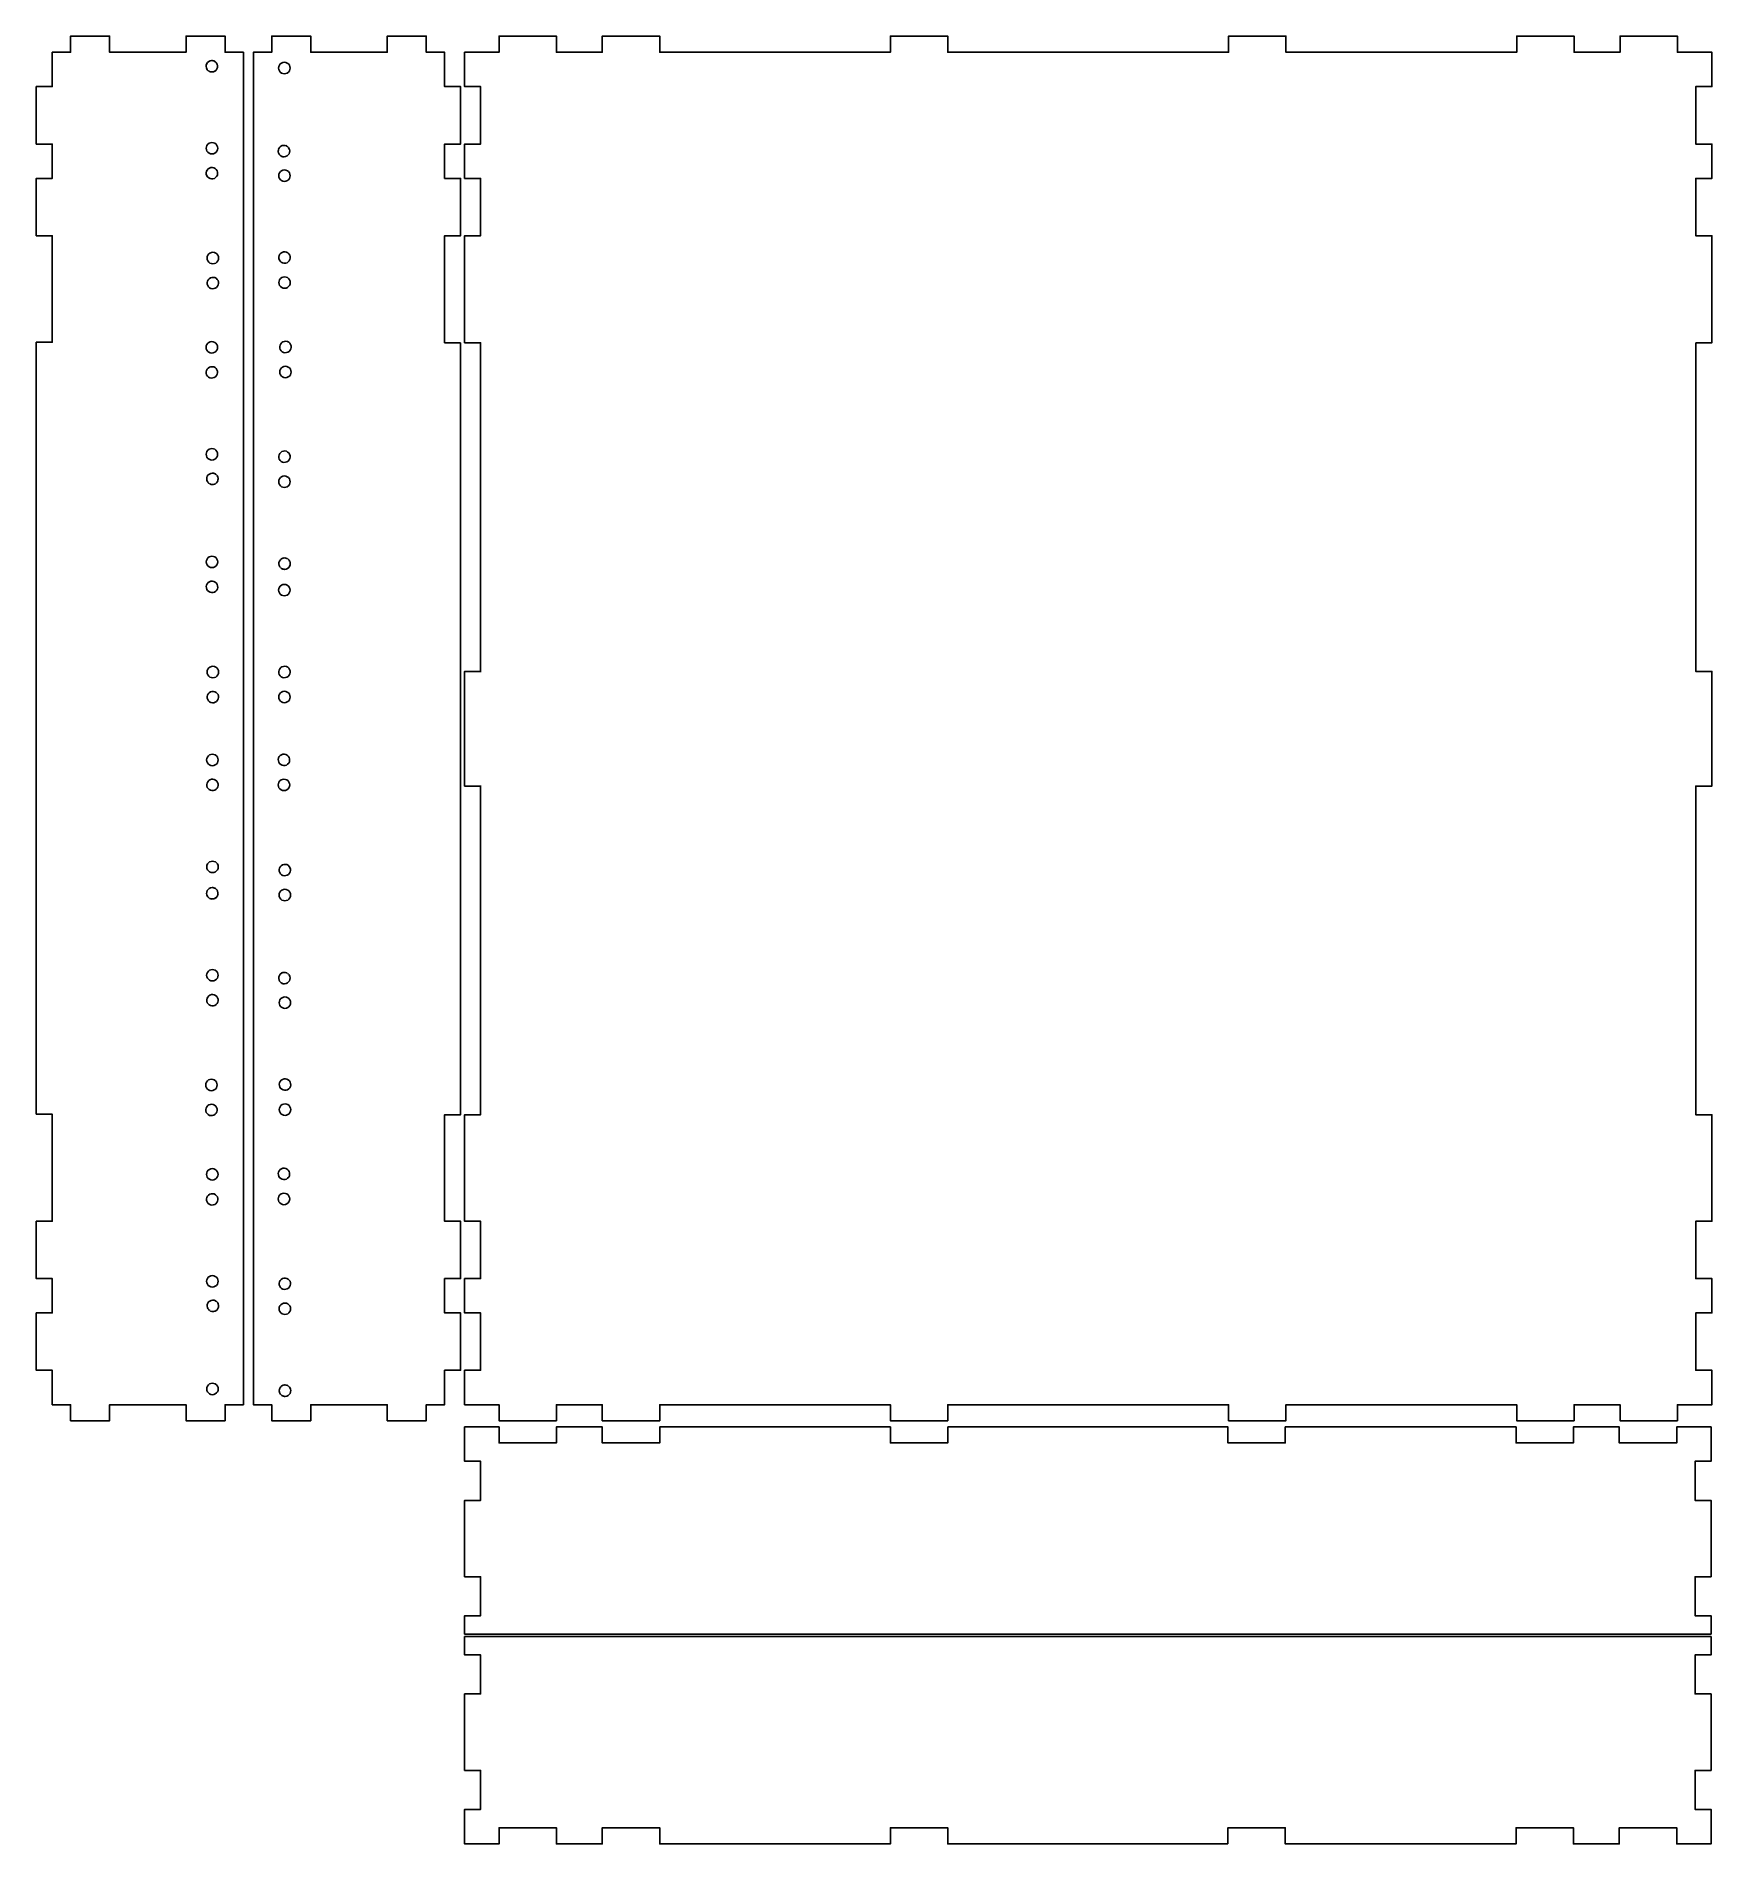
# Model space of a CAD drawing. Header units: metres. Extents: x 1454 to 2184, y 1501 to 2289.
import ezdxf

# ---------------------------------------------------------------- set-up
doc = ezdxf.new("R2010")
doc.units = ezdxf.units.M

msp = doc.modelspace()

# ---------------------------------------------------------------- linework, layer by layer
at = {"layer": 'Group#1'}
for p, q in [((1528.67, 2277.25, 0.31), (1528.29, 2276.72, 0.31)), ((1529.17, 2277.67, 0.31), (1528.67, 2277.25, 0.31)), ((1529.76, 2277.94, 0.31), (1529.17, 2277.67, 0.31)), ((1530.4, 2278.05, 0.3), (1529.76, 2277.94, 0.31)), ((1530.72, 2278.02, 0.3), (1530.4, 2278.05, 0.3)), ((1531.05, 2277.99, 0.3), (1530.72, 2278.02, 0.3)), ((1531.31, 2277.89, 0.3), (1530.72, 2278.02, 0.3)), ((1531.31, 2277.89, 0.3), (1531.05, 2277.99, 0.3)), ((1531.36, 2277.89, 0.3), (1531.31, 2277.89, 0.3)), ((1531.4, 2277.86, 0.3), (1531.36, 2277.89, 0.3)), ((1531.66, 2277.77, 0.29), (1531.4, 2277.86, 0.3)), ((1531.85, 2277.63, 0.29), (1531.4, 2277.86, 0.3)), ((1531.85, 2277.63, 0.29), (1531.66, 2277.77, 0.29)), ((1531.94, 2277.59, 0.29), (1531.85, 2277.63, 0.29)), ((1532.02, 2277.51, 0.29), (1531.94, 2277.59, 0.29)), ((1532.19, 2277.39, 0.29), (1532.02, 2277.51, 0.29)), ((1532.3, 2277.26, 0.29), (1532.19, 2277.39, 0.29)), ((1532.51, 2277, 0.29), (1532.42, 2277.15, 0.29)), ((1532.6, 2276.89, 0.29), (1532.51, 2277, 0.29)), ((1532.84, 2276.38, 0.28), (1532.6, 2276.89, 0.29)), ((1560.86, 2276.95, -0.33), (1560.34, 2276.56, -0.33)), ((1561.46, 2277.2, -0.33), (1560.86, 2276.95, -0.33)), ((1562.11, 2277.29, -0.33), (1561.46, 2277.2, -0.33)), ((1562.76, 2277.2, -0.32), (1562.11, 2277.29, -0.33)), ((1563.36, 2276.95, -0.32), (1562.76, 2277.2, -0.32)), ((1563.88, 2276.56, -0.31), (1563.36, 2276.95, -0.32)), ((1528.07, 2276.11, 0.31), (1528.01, 2275.46, 0.31)), ((1528.01, 2275.46, 0.31), (1528.12, 2274.82, 0.31)), ((1528.29, 2276.72, 0.31), (1528.07, 2276.11, 0.31)), ((1528.12, 2274.82, 0.31), (1528.3, 2274.42, 0.3)), ((1528.3, 2274.42, 0.3), (1528.54, 2274.05, 0.3)), ((1528.3, 2274.42, 0.3), (1528.39, 2274.23, 0.3)), ((1528.39, 2274.23, 0.3), (1528.54, 2274.05, 0.3)), ((1528.54, 2274.05, 0.3), (1528.62, 2273.93, 0.3)), ((1528.71, 2273.85, 0.3), (1528.81, 2273.73, 0.3)), ((1528.81, 2273.73, 0.3), (1528.95, 2273.63, 0.3)), ((1528.95, 2273.63, 0.3), (1529.1, 2273.49, 0.3)), ((1529.26, 2273.41, 0.29), (1529.34, 2273.36, 0.29)), ((1529.34, 2273.36, 0.29), (1529.44, 2273.32, 0.29)), ((1529.44, 2273.32, 0.29), (1530, 2273.13, 0.29)), ((1529.44, 2273.32, 0.29), (1529.68, 2273.2, 0.29)), ((1530, 2273.13, 0.29), (1530.6, 2273.07, 0.29)), ((1530, 2273.13, 0.29), (1530.32, 2273.06, 0.29)), ((1530.6, 2273.07, 0.29), (1531.24, 2273.18, 0.28)), ((1530.6, 2273.07, 0.29), (1530.96, 2273.09, 0.28)), ((1531.24, 2273.18, 0.28), (1531.83, 2273.46, 0.28)), ((1531.24, 2273.18, 0.28), (1531.58, 2273.29, 0.28)), ((1531.83, 2273.46, 0.28), (1532.33, 2273.87, 0.28)), ((1531.83, 2273.46, 0.28), (1532.13, 2273.64, 0.28)), ((1532.33, 2273.87, 0.28), (1532.7, 2274.4, 0.28)), ((1532.33, 2273.87, 0.28), (1532.57, 2274.12, 0.28)), ((1532.7, 2274.4, 0.28), (1532.93, 2275.01, 0.28)), ((1532.7, 2274.4, 0.28), (1532.86, 2274.7, 0.28)), ((1532.84, 2276.38, 0.28), (1532.77, 2276.61, 0.28)), ((1532.98, 2275.69, 0.28), (1532.84, 2276.38, 0.28)), ((1532.93, 2275.01, 0.28), (1532.98, 2275.69, 0.28)), ((1532.93, 2275.01, 0.28), (1533, 2275.34, 0.28)), ((1532.98, 2275.69, 0.28), (1532.97, 2275.99, 0.28)), ((1559.69, 2275.44, -0.33), (1559.61, 2274.79, -0.33)), ((1559.61, 2274.79, -0.33), (1559.69, 2274.14, -0.33)), ((1559.94, 2276.04, -0.33), (1559.69, 2275.44, -0.33)), ((1559.69, 2274.14, -0.33), (1559.94, 2273.54, -0.33)), ((1560.34, 2276.56, -0.33), (1559.94, 2276.04, -0.33)), ((1559.94, 2273.54, -0.33), (1560.34, 2273.02, -0.32)), ((1560.34, 2273.02, -0.32), (1560.86, 2272.62, -0.32)), ((1560.86, 2272.62, -0.32), (1561.46, 2272.37, -0.31)), ((1561.46, 2272.37, -0.31), (1562.11, 2272.29, -0.31)), ((1562.11, 2272.29, -0.31), (1562.76, 2272.37, -0.31)), ((1562.76, 2272.37, -0.31), (1563.36, 2272.62, -0.3)), ((1563.36, 2272.62, -0.3), (1563.88, 2273.02, -0.3)), ((1564.27, 2276.04, -0.31), (1563.88, 2276.56, -0.31)), ((1563.88, 2273.02, -0.3), (1564.27, 2273.54, -0.3)), ((1564.52, 2275.44, -0.31), (1564.27, 2276.04, -0.31)), ((1564.27, 2273.54, -0.3), (1564.52, 2274.14, -0.3)), ((1564.61, 2274.79, -0.3), (1564.52, 2275.44, -0.31)), ((1564.52, 2274.14, -0.3), (1564.61, 2274.79, -0.3)), ((1528.15, 2240.48, 0.3), (1528.06, 2239.84, 0.3)), ((1528.06, 2239.84, 0.3), (1528.15, 2239.19, 0.3)), ((1528.4, 2241.09, 0.3), (1528.15, 2240.48, 0.3)), ((1528.15, 2239.19, 0.3), (1528.4, 2238.59, 0.29)), ((1528.79, 2241.61, 0.3), (1528.4, 2241.09, 0.3)), ((1528.4, 2238.59, 0.29), (1528.79, 2238.07, 0.29)), ((1529.31, 2242, 0.3), (1528.79, 2241.61, 0.3)), ((1528.79, 2238.07, 0.29), (1529.31, 2237.67, 0.28)), ((1529.91, 2242.25, 0.29), (1529.31, 2242, 0.3)), ((1529.31, 2237.67, 0.28), (1529.91, 2237.42, 0.28)), ((1530.56, 2242.34, 0.29), (1529.91, 2242.25, 0.29)), ((1529.91, 2237.42, 0.28), (1530.56, 2237.34, 0.28)), ((1531.21, 2242.25, 0.29), (1530.56, 2242.34, 0.29)), ((1530.56, 2237.34, 0.28), (1531.21, 2237.42, 0.27)), ((1531.81, 2242, 0.28), (1531.21, 2242.25, 0.29)), ((1531.21, 2237.42, 0.27), (1531.81, 2237.67, 0.27)), ((1532.33, 2241.61, 0.28), (1531.81, 2242, 0.28)), ((1531.81, 2237.67, 0.27), (1532.33, 2238.07, 0.27)), ((1532.73, 2241.09, 0.27), (1532.33, 2241.61, 0.28)), ((1532.33, 2238.07, 0.27), (1532.73, 2238.59, 0.27)), ((1532.98, 2240.48, 0.27), (1532.73, 2241.09, 0.27)), ((1532.73, 2238.59, 0.27), (1532.98, 2239.19, 0.27)), ((1533.06, 2239.84, 0.27), (1532.98, 2240.48, 0.27)), ((1532.98, 2239.19, 0.27), (1533.06, 2239.84, 0.27)), ((1559.5, 2239.14, -0.33), (1559.42, 2238.82, -0.33)), ((1559.5, 2239.14, -0.33), (1559.44, 2238.46, -0.33)), ((1559.44, 2238.46, -0.33), (1559.46, 2238.17, -0.33)), ((1559.44, 2238.46, -0.33), (1559.58, 2237.78, -0.33)), ((1559.72, 2239.75, -0.33), (1559.5, 2239.14, -0.33)), ((1559.72, 2239.75, -0.33), (1559.56, 2239.45, -0.33)), ((1559.58, 2237.78, -0.33), (1559.82, 2237.26, -0.33)), ((1559.58, 2237.78, -0.33), (1559.66, 2237.55, -0.33)), ((1560.1, 2240.28, -0.33), (1559.72, 2239.75, -0.33)), ((1560.1, 2240.28, -0.33), (1559.86, 2240.03, -0.34)), ((1560.6, 2240.7, -0.33), (1560.1, 2240.28, -0.33)), ((1560.6, 2240.7, -0.33), (1560.3, 2240.51, -0.33)), ((1561.19, 2240.97, -0.33), (1560.6, 2240.7, -0.33)), ((1561.19, 2240.97, -0.33), (1560.84, 2240.86, -0.33)), ((1561.83, 2241.08, -0.33), (1561.19, 2240.97, -0.33)), ((1561.83, 2241.08, -0.33), (1561.46, 2241.06, -0.33)), ((1562.42, 2241.03, -0.32), (1561.83, 2241.08, -0.33)), ((1562.42, 2241.03, -0.32), (1562.11, 2241.1, -0.33)), ((1562.98, 2240.84, -0.32), (1562.42, 2241.03, -0.32)), ((1562.98, 2240.84, -0.32), (1562.75, 2240.96, -0.32)), ((1563.09, 2240.8, -0.32), (1562.98, 2240.84, -0.32)), ((1563.16, 2240.74, -0.32), (1563.09, 2240.8, -0.32)), ((1563.48, 2240.52, -0.32), (1563.32, 2240.66, -0.32)), ((1563.62, 2240.42, -0.31), (1563.48, 2240.52, -0.32)), ((1563.71, 2240.31, -0.31), (1563.62, 2240.42, -0.31)), ((1563.76, 2236.9, -0.3), (1564.13, 2237.43, -0.3)), ((1563.88, 2240.11, -0.31), (1563.81, 2240.22, -0.31)), ((1564.12, 2239.74, -0.31), (1563.88, 2240.11, -0.31)), ((1564.03, 2239.92, -0.31), (1563.88, 2240.11, -0.31)), ((1564.12, 2239.74, -0.31), (1564.03, 2239.92, -0.31)), ((1564.31, 2239.33, -0.31), (1564.12, 2239.74, -0.31)), ((1564.13, 2237.43, -0.3), (1564.36, 2238.04, -0.3)), ((1564.42, 2238.69, -0.3), (1564.31, 2239.33, -0.31)), ((1564.36, 2238.04, -0.3), (1564.42, 2238.69, -0.3)), ((1528.22, 2229.78, 0.3), (1528.08, 2229.14, 0.3)), ((1528.51, 2230.35, 0.3), (1528.22, 2229.78, 0.3)), ((1528.95, 2230.84, 0.3), (1528.51, 2230.35, 0.3)), ((1529.5, 2231.19, 0.3), (1528.95, 2230.84, 0.3)), ((1530.12, 2231.39, 0.29), (1529.5, 2231.19, 0.3)), ((1530.76, 2231.42, 0.29), (1530.12, 2231.39, 0.29)), ((1531.4, 2231.28, 0.29), (1530.76, 2231.42, 0.29)), ((1531.98, 2230.99, 0.28), (1531.4, 2231.28, 0.29)), ((1532.46, 2230.55, 0.28), (1531.98, 2230.99, 0.28)), ((1532.81, 2230, 0.27), (1532.46, 2230.55, 0.28)), ((1533.01, 2229.38, 0.27), (1532.81, 2230, 0.27)), ((1559.82, 2237.26, -0.33), (1559.91, 2237.15, -0.33)), ((1559.91, 2237.15, -0.33), (1560.01, 2237, -0.32)), ((1560.38, 2229.65, -0.03), (1559.98, 2229.13, -0.03)), ((1560.12, 2236.9, -0.32), (1560.24, 2236.76, -0.32)), ((1560.24, 2236.76, -0.32), (1560.41, 2236.64, -0.32)), ((1560.9, 2230.05, -0.03), (1560.38, 2229.65, -0.03)), ((1560.41, 2236.64, -0.32), (1560.49, 2236.57, -0.32)), ((1560.49, 2236.57, -0.32), (1560.58, 2236.52, -0.32)), ((1560.58, 2236.52, -0.32), (1561.02, 2236.29, -0.32)), ((1560.58, 2236.52, -0.32), (1560.77, 2236.39, -0.32)), ((1560.77, 2236.39, -0.32), (1561.02, 2236.29, -0.32)), ((1561.5, 2230.3, -0.03), (1560.9, 2230.05, -0.03)), ((1561.02, 2236.29, -0.32), (1561.07, 2236.27, -0.32)), ((1561.07, 2236.27, -0.32), (1561.11, 2236.26, -0.32)), ((1561.11, 2236.26, -0.32), (1561.7, 2236.13, -0.31)), ((1561.11, 2236.26, -0.32), (1561.38, 2236.16, -0.31)), ((1561.38, 2236.16, -0.31), (1561.7, 2236.13, -0.31)), ((1562.15, 2230.38, -0.03), (1561.5, 2230.3, -0.03)), ((1561.7, 2236.13, -0.31), (1562.03, 2236.1, -0.31)), ((1562.03, 2236.1, -0.31), (1562.67, 2236.21, -0.31)), ((1562.79, 2230.3, -0.02), (1562.15, 2230.38, -0.03)), ((1562.67, 2236.21, -0.31), (1563.26, 2236.49, -0.3)), ((1563.4, 2230.05, -0.02), (1562.79, 2230.3, -0.02)), ((1563.26, 2236.49, -0.3), (1563.76, 2236.9, -0.3)), ((1563.92, 2229.65, -0.01), (1563.4, 2230.05, -0.02)), ((1564.31, 2229.13, -0.01), (1563.92, 2229.65, -0.01)), ((1528.08, 2229.14, 0.3), (1528.11, 2228.49, 0.3)), ((1528.11, 2228.49, 0.3), (1528.31, 2227.87, 0.29)), ((1528.31, 2227.87, 0.29), (1528.66, 2227.33, 0.29)), ((1528.66, 2227.33, 0.29), (1529.14, 2226.89, 0.29)), ((1529.14, 2226.89, 0.29), (1529.72, 2226.59, 0.28)), ((1529.72, 2226.59, 0.28), (1530.36, 2226.46, 0.28)), ((1530.36, 2226.46, 0.28), (1531.01, 2226.49, 0.27)), ((1531.01, 2226.49, 0.27), (1531.63, 2226.69, 0.27)), ((1531.63, 2226.69, 0.27), (1532.17, 2227.04, 0.27)), ((1532.17, 2227.04, 0.27), (1532.61, 2227.52, 0.27)), ((1532.61, 2227.52, 0.27), (1532.91, 2228.1, 0.27)), ((1532.91, 2228.1, 0.27), (1533.04, 2228.73, 0.27)), ((1533.04, 2228.73, 0.27), (1533.01, 2229.38, 0.27)), ((1559.73, 2228.53, -0.03), (1559.65, 2227.88, -0.03)), ((1559.65, 2227.88, -0.03), (1559.73, 2227.24, -0.03)), ((1559.98, 2229.13, -0.03), (1559.73, 2228.53, -0.03)), ((1559.73, 2227.24, -0.03), (1559.98, 2226.63, -0.03)), ((1559.98, 2226.63, -0.03), (1560.38, 2226.12, -0.02)), ((1560.38, 2226.12, -0.02), (1560.9, 2225.72, -0.02)), ((1560.9, 2225.72, -0.02), (1561.5, 2225.47, -0.01)), ((1561.5, 2225.47, -0.01), (1562.15, 2225.38, -0.01)), ((1562.15, 2225.38, -0.01), (1562.79, 2225.47, -0.01)), ((1562.79, 2225.47, -0.01), (1563.4, 2225.72, 0)), ((1563.4, 2225.72, 0), (1563.92, 2226.12, 0)), ((1563.92, 2226.12, 0), (1564.31, 2226.63, 0)), ((1564.56, 2228.53, -0.01), (1564.31, 2229.13, -0.01)), ((1564.31, 2226.63, 0), (1564.56, 2227.24, 0)), ((1564.65, 2227.88, 0), (1564.56, 2228.53, -0.01)), ((1564.56, 2227.24, 0), (1564.65, 2227.88, 0)), ((1528.13, 2107.11, 0.3), (1528.04, 2106.46, 0.3)), ((1528.04, 2106.46, 0.3), (1528.13, 2105.81, 0.3)), ((1528.38, 2107.71, 0.3), (1528.13, 2107.11, 0.3)), ((1528.13, 2105.81, 0.3), (1528.38, 2105.21, 0.29)), ((1528.77, 2108.23, 0.3), (1528.38, 2107.71, 0.3)), ((1528.38, 2105.21, 0.29), (1528.77, 2104.69, 0.29)), ((1529.29, 2108.62, 0.3), (1528.77, 2108.23, 0.3)), ((1528.77, 2104.69, 0.29), (1529.29, 2104.29, 0.28)), ((1529.89, 2108.87, 0.29), (1529.29, 2108.62, 0.3)), ((1529.29, 2104.29, 0.28), (1529.89, 2104.04, 0.28)), ((1530.54, 2108.96, 0.29), (1529.89, 2108.87, 0.29)), ((1529.89, 2104.04, 0.28), (1530.54, 2103.96, 0.28)), ((1531.19, 2108.87, 0.29), (1530.54, 2108.96, 0.29)), ((1530.54, 2103.96, 0.28), (1531.19, 2104.04, 0.27)), ((1531.79, 2108.62, 0.28), (1531.19, 2108.87, 0.29)), ((1531.19, 2104.04, 0.27), (1531.79, 2104.29, 0.27)), ((1532.31, 2108.23, 0.28), (1531.79, 2108.62, 0.28)), ((1531.79, 2104.29, 0.27), (1532.31, 2104.69, 0.27)), ((1532.71, 2107.71, 0.27), (1532.31, 2108.23, 0.28)), ((1532.31, 2104.69, 0.27), (1532.71, 2105.21, 0.27)), ((1532.96, 2107.11, 0.27), (1532.71, 2107.71, 0.27)), ((1532.71, 2105.21, 0.27), (1532.96, 2105.81, 0.27)), ((1533.04, 2106.46, 0.27), (1532.96, 2107.11, 0.27)), ((1532.96, 2105.81, 0.27), (1533.04, 2106.46, 0.27)), ((1559.78, 2106.24, -0.03), (1559.65, 2105.61, -0.03)), ((1559.65, 2105.61, -0.03), (1559.68, 2104.96, -0.03)), ((1559.68, 2104.96, -0.03), (1559.88, 2104.34, -0.03)), ((1560.08, 2106.82, -0.04), (1559.78, 2106.24, -0.03)), ((1559.88, 2104.34, -0.03), (1560.23, 2103.79, -0.02)), ((1560.52, 2107.3, -0.03), (1560.08, 2106.82, -0.04)), ((1560.23, 2103.79, -0.02), (1560.71, 2103.36, -0.02)), ((1561.06, 2107.66, -0.03), (1560.52, 2107.3, -0.03)), ((1561.68, 2107.86, -0.03), (1561.06, 2107.66, -0.03)), ((1562.33, 2107.89, -0.03), (1561.68, 2107.86, -0.03)), ((1562.97, 2107.75, -0.02), (1562.33, 2107.89, -0.03)), ((1563.54, 2107.45, -0.02), (1562.97, 2107.75, -0.02)), ((1563.19, 2103.15, -0.01), (1563.74, 2103.51, 0)), ((1564.03, 2107.02, -0.01), (1563.54, 2107.45, -0.02)), ((1563.74, 2103.51, 0), (1564.17, 2103.99, 0)), ((1564.38, 2106.47, -0.01), (1564.03, 2107.02, -0.01)), ((1564.17, 2103.99, 0), (1564.47, 2104.57, 0)), ((1564.58, 2105.85, -0.01), (1564.38, 2106.47, -0.01)), ((1564.47, 2104.57, 0), (1564.61, 2105.2, 0)), ((1564.61, 2105.2, 0), (1564.58, 2105.85, -0.01)), ((1528.33, 2096.3, 0), (1528.27, 2095.65, 0)), ((1528.27, 2095.65, 0), (1528.38, 2095.01, -0.01)), ((1528.55, 2096.91, 0), (1528.33, 2096.3, 0)), ((1528.93, 2097.44, 0), (1528.55, 2096.91, 0)), ((1529.43, 2097.86, 0), (1528.93, 2097.44, 0)), ((1530.02, 2098.13, 0), (1529.43, 2097.86, 0)), ((1530.66, 2098.24, -0.01), (1530.02, 2098.13, 0)), ((1530.99, 2098.21, -0.01), (1530.66, 2098.24, -0.01)), ((1531.58, 2098.08, -0.01), (1530.99, 2098.21, -0.01)), ((1531.31, 2098.18, -0.01), (1530.99, 2098.21, -0.01)), ((1531.58, 2098.08, -0.01), (1531.31, 2098.18, -0.01)), ((1531.62, 2098.07, -0.01), (1531.58, 2098.08, -0.01)), ((1531.67, 2098.05, -0.01), (1531.62, 2098.07, -0.01)), ((1532.11, 2097.82, -0.02), (1531.67, 2098.05, -0.01)), ((1531.92, 2097.96, -0.02), (1531.67, 2098.05, -0.01)), ((1532.11, 2097.82, -0.02), (1531.92, 2097.96, -0.02)), ((1532.2, 2097.78, -0.02), (1532.11, 2097.82, -0.02)), ((1532.28, 2097.7, -0.02), (1532.2, 2097.78, -0.02)), ((1532.45, 2097.58, -0.02), (1532.28, 2097.7, -0.02)), ((1532.57, 2097.44, -0.02), (1532.45, 2097.58, -0.02)), ((1532.78, 2097.19, -0.02), (1532.68, 2097.34, -0.02)), ((1532.87, 2097.08, -0.02), (1532.78, 2097.19, -0.02)), ((1533.11, 2096.57, -0.03), (1532.87, 2097.08, -0.02)), ((1533.11, 2096.57, -0.03), (1533.03, 2096.79, -0.03)), ((1533.25, 2095.88, -0.03), (1533.11, 2096.57, -0.03)), ((1533.19, 2095.2, -0.03), (1533.25, 2095.88, -0.03)), ((1533.25, 2095.88, -0.03), (1533.23, 2096.18, -0.03)), ((1559.96, 2095.76, -0.04), (1559.71, 2095.15, -0.03)), ((1560.36, 2096.27, -0.03), (1559.96, 2095.76, -0.04)), ((1560.88, 2096.67, -0.03), (1560.36, 2096.27, -0.03)), ((1560.71, 2103.36, -0.02), (1561.29, 2103.06, -0.02)), ((1561.48, 2096.92, -0.03), (1560.88, 2096.67, -0.03)), ((1561.29, 2103.06, -0.02), (1561.92, 2102.92, -0.01)), ((1562.13, 2097.01, -0.03), (1561.48, 2096.92, -0.03)), ((1561.92, 2102.92, -0.01), (1562.57, 2102.96, -0.01)), ((1562.77, 2096.92, -0.02), (1562.13, 2097.01, -0.03)), ((1562.57, 2102.96, -0.01), (1563.19, 2103.15, -0.01)), ((1563.38, 2096.67, -0.02), (1562.77, 2096.92, -0.02)), ((1563.89, 2096.27, -0.01), (1563.38, 2096.67, -0.02)), ((1564.29, 2095.76, -0.01), (1563.89, 2096.27, -0.01)), ((1564.54, 2095.15, -0.01), (1564.29, 2095.76, -0.01)), ((1528.38, 2095.01, -0.01), (1528.57, 2094.61, -0.01)), ((1528.57, 2094.61, -0.01), (1528.65, 2094.42, -0.01)), ((1528.57, 2094.61, -0.01), (1528.81, 2094.24, -0.01)), ((1528.65, 2094.42, -0.01), (1528.81, 2094.24, -0.01)), ((1528.81, 2094.24, -0.01), (1528.88, 2094.12, -0.01)), ((1528.98, 2094.03, -0.01), (1529.07, 2093.92, -0.01)), ((1529.07, 2093.92, -0.01), (1529.21, 2093.82, -0.01)), ((1529.21, 2093.82, -0.01), (1529.37, 2093.68, -0.01)), ((1529.52, 2093.6, -0.02), (1529.6, 2093.54, -0.02)), ((1529.6, 2093.54, -0.02), (1529.71, 2093.51, -0.02)), ((1529.71, 2093.51, -0.02), (1530.27, 2093.31, -0.02)), ((1529.71, 2093.51, -0.02), (1529.94, 2093.38, -0.02)), ((1530.27, 2093.31, -0.02), (1530.86, 2093.26, -0.02)), ((1530.27, 2093.31, -0.02), (1530.58, 2093.25, -0.02)), ((1530.86, 2093.26, -0.02), (1531.5, 2093.37, -0.03)), ((1530.86, 2093.26, -0.02), (1531.23, 2093.28, -0.03)), ((1531.5, 2093.37, -0.03), (1532.09, 2093.64, -0.03)), ((1531.5, 2093.37, -0.03), (1531.85, 2093.48, -0.03)), ((1532.09, 2093.64, -0.03), (1532.59, 2094.06, -0.03)), ((1532.09, 2093.64, -0.03), (1532.39, 2093.83, -0.03)), ((1532.59, 2094.06, -0.03), (1532.97, 2094.59, -0.03)), ((1532.59, 2094.06, -0.03), (1532.83, 2094.31, -0.03)), ((1532.97, 2094.59, -0.03), (1533.19, 2095.2, -0.03)), ((1532.97, 2094.59, -0.03), (1533.13, 2094.89, -0.03)), ((1533.19, 2095.2, -0.03), (1533.26, 2095.53, -0.03)), ((1559.71, 2095.15, -0.03), (1559.63, 2094.51, -0.03)), ((1559.63, 2094.51, -0.03), (1559.71, 2093.86, -0.03)), ((1559.71, 2093.86, -0.03), (1559.96, 2093.26, -0.03)), ((1559.96, 2093.26, -0.03), (1560.36, 2092.74, -0.02)), ((1560.36, 2092.74, -0.02), (1560.88, 2092.34, -0.02)), ((1560.88, 2092.34, -0.02), (1561.48, 2092.09, -0.01)), ((1561.48, 2092.09, -0.01), (1562.13, 2092.01, -0.01)), ((1562.13, 2092.01, -0.01), (1562.77, 2092.09, -0.01)), ((1562.77, 2092.09, -0.01), (1563.38, 2092.34, 0)), ((1563.38, 2092.34, 0), (1563.89, 2092.74, 0)), ((1563.89, 2092.74, 0), (1564.29, 2093.26, 0)), ((1564.29, 2093.26, 0), (1564.54, 2093.86, 0)), ((1564.63, 2094.51, 0), (1564.54, 2095.15, -0.01)), ((1564.54, 2093.86, 0), (1564.63, 2094.51, 0)), ((1528.17, 2060.2, 0), (1528.08, 2059.55, 0)), ((1528.08, 2059.55, 0), (1528.17, 2058.91, 0)), ((1528.42, 2060.8), (1528.17, 2060.2, 0)), ((1528.17, 2058.91, 0), (1528.42, 2058.3, -0.01)), ((1528.81, 2061.32, 0), (1528.42, 2060.8)), ((1528.42, 2058.3, -0.01), (1528.81, 2057.79, -0.01)), ((1529.33, 2061.72, 0), (1528.81, 2061.32, 0)), ((1528.81, 2057.79, -0.01), (1529.33, 2057.39, -0.02)), ((1529.93, 2061.97, -0.01), (1529.33, 2061.72, 0)), ((1529.33, 2057.39, -0.02), (1529.93, 2057.14, -0.02)), ((1530.58, 2062.05, -0.01), (1529.93, 2061.97, -0.01)), ((1529.93, 2057.14, -0.02), (1530.58, 2057.05, -0.02)), ((1531.23, 2061.97, -0.01), (1530.58, 2062.05, -0.01)), ((1530.58, 2057.05, -0.02), (1531.23, 2057.14, -0.03)), ((1531.83, 2061.72, -0.02), (1531.23, 2061.97, -0.01)), ((1531.23, 2057.14, -0.03), (1531.83, 2057.39, -0.03)), ((1532.35, 2061.32, -0.02), (1531.83, 2061.72, -0.02)), ((1531.83, 2057.39, -0.03), (1532.35, 2057.79, -0.03)), ((1532.75, 2060.8, -0.03), (1532.35, 2061.32, -0.02)), ((1532.35, 2057.79, -0.03), (1532.75, 2058.3, -0.03)), ((1533, 2060.2, -0.03), (1532.75, 2060.8, -0.03)), ((1532.75, 2058.3, -0.03), (1533, 2058.91, -0.03)), ((1533.08, 2059.55, -0.03), (1533, 2060.2, -0.03)), ((1533, 2058.91, -0.03), (1533.08, 2059.55, -0.03)), ((1559.76, 2059.33, -0.02), (1559.69, 2059.01, -0.02)), ((1559.76, 2059.33, -0.02), (1559.71, 2058.65, -0.02)), ((1559.71, 2058.65, -0.02), (1559.72, 2058.36, -0.02)), ((1559.71, 2058.65, -0.02), (1559.85, 2057.97, -0.02)), ((1559.98, 2059.94, -0.02), (1559.76, 2059.33, -0.02)), ((1559.98, 2059.94, -0.02), (1559.83, 2059.64, -0.02)), ((1559.85, 2057.97, -0.02), (1559.92, 2057.74, -0.02)), ((1559.85, 2057.97, -0.02), (1560.08, 2057.45, -0.02)), ((1560.36, 2060.47, -0.02), (1559.98, 2059.94, -0.02)), ((1560.08, 2057.45, -0.02), (1560.18, 2057.34, -0.02)), ((1560.36, 2060.47, -0.02), (1560.12, 2060.22, -0.02)), ((1560.18, 2057.34, -0.02), (1560.27, 2057.19, -0.01)), ((1560.86, 2060.89, -0.02), (1560.36, 2060.47, -0.02)), ((1560.39, 2057.09, -0.01), (1560.5, 2056.95, -0.01)), ((1560.5, 2056.95, -0.01), (1560.67, 2056.83, -0.01)), ((1560.86, 2060.89, -0.02), (1560.56, 2060.7, -0.02)), ((1560.67, 2056.83, -0.01), (1560.75, 2056.75, -0.01)), ((1560.75, 2056.75, -0.01), (1560.84, 2056.71, -0.01)), ((1560.84, 2056.71, -0.01), (1561.28, 2056.48, -0.01)), ((1560.84, 2056.71, -0.01), (1561.03, 2056.57, -0.01)), ((1561.45, 2061.16, -0.02), (1560.86, 2060.89, -0.02)), ((1561.03, 2056.57, -0.01), (1561.28, 2056.48, -0.01)), ((1561.45, 2061.16, -0.02), (1561.11, 2061.05, -0.02)), ((1561.28, 2056.48, -0.01), (1561.33, 2056.46, -0.01)), ((1561.33, 2056.46, -0.01), (1561.38, 2056.45, -0.01)), ((1561.38, 2056.45, -0.01), (1561.64, 2056.35, 0)), ((1561.38, 2056.45, -0.01), (1561.97, 2056.32, 0)), ((1562.09, 2061.27, -0.02), (1561.45, 2061.16, -0.02)), ((1561.64, 2056.35, 0), (1561.97, 2056.32, 0)), ((1562.09, 2061.27, -0.02), (1561.72, 2061.25, -0.02)), ((1561.97, 2056.32, 0), (1562.29, 2056.29, 0)), ((1562.69, 2061.22, -0.01), (1562.09, 2061.27, -0.02)), ((1562.29, 2056.29, 0), (1562.93, 2056.4, 0)), ((1562.69, 2061.22, -0.01), (1562.37, 2061.28, -0.02)), ((1563.25, 2061.03, -0.01), (1562.69, 2061.22, -0.01)), ((1562.93, 2056.4, 0), (1563.52, 2056.67, 0.01)), ((1563.25, 2061.03, -0.01), (1563.01, 2061.15, -0.01)), ((1563.35, 2060.99, -0.01), (1563.25, 2061.03, -0.01)), ((1563.43, 2060.93, -0.01), (1563.35, 2060.99, -0.01)), ((1563.52, 2056.67, 0.01), (1564.02, 2057.09, 0.01)), ((1563.74, 2060.71, -0.01), (1563.59, 2060.85, -0.01)), ((1563.88, 2060.61, 0), (1563.74, 2060.71, -0.01)), ((1563.98, 2060.5, 0), (1563.88, 2060.61, 0)), ((1564.02, 2057.09, 0.01), (1564.4, 2057.62, 0.01)), ((1564.15, 2060.29, 0), (1564.07, 2060.41, 0)), ((1564.38, 2059.93, 0), (1564.15, 2060.29, 0)), ((1564.3, 2060.11, 0), (1564.15, 2060.29, 0)), ((1564.38, 2059.93, 0), (1564.3, 2060.11, 0)), ((1564.57, 2059.52, 0), (1564.38, 2059.93, 0)), ((1564.4, 2057.62, 0.01), (1564.62, 2058.23, 0.01)), ((1564.68, 2058.88, 0.01), (1564.57, 2059.52, 0)), ((1564.62, 2058.23, 0.01), (1564.68, 2058.88, 0.01)), ((1528.24, 2049.49, 0), (1528.1, 2048.86, 0)), ((1528.1, 2048.86, 0), (1528.13, 2048.21, 0)), ((1528.53, 2050.07, 0), (1528.24, 2049.49, 0)), ((1528.97, 2050.55, 0), (1528.53, 2050.07, 0)), ((1529.52, 2050.91, 0), (1528.97, 2050.55, 0)), ((1530.13, 2051.1, -0.01), (1529.52, 2050.91, 0)), ((1530.78, 2051.14, -0.01), (1530.13, 2051.1, -0.01)), ((1531.42, 2051, -0.01), (1530.78, 2051.14, -0.01)), ((1532, 2050.7, -0.02), (1531.42, 2051, -0.01)), ((1532.48, 2050.27, -0.02), (1532, 2050.7, -0.02)), ((1532.83, 2049.72, -0.03), (1532.48, 2050.27, -0.02)), ((1533.03, 2049.1, -0.03), (1532.83, 2049.72, -0.03)), ((1532.93, 2047.82, -0.03), (1533.06, 2048.45, -0.03)), ((1533.06, 2048.45, -0.03), (1533.03, 2049.1, -0.03)), ((1559.92, 2048.52, -0.04), (1559.67, 2047.92, -0.04)), ((1560.32, 2049.04, -0.04), (1559.92, 2048.52, -0.04)), ((1560.84, 2049.44, -0.04), (1560.32, 2049.04, -0.04)), ((1561.44, 2049.69, -0.04), (1560.84, 2049.44, -0.04)), ((1562.09, 2049.77, -0.03), (1561.44, 2049.69, -0.04)), ((1562.73, 2049.69, -0.03), (1562.09, 2049.77, -0.03)), ((1563.34, 2049.44, -0.03), (1562.73, 2049.69, -0.03)), ((1563.85, 2049.04, -0.02), (1563.34, 2049.44, -0.03)), ((1564.25, 2048.52, -0.02), (1563.85, 2049.04, -0.02)), ((1564.5, 2047.92, -0.01), (1564.25, 2048.52, -0.02)), ((1528.13, 2048.21, 0), (1528.33, 2047.59, -0.01)), ((1528.33, 2047.59, -0.01), (1528.68, 2047.04, -0.01)), ((1528.68, 2047.04, -0.01), (1529.16, 2046.61, -0.01)), ((1529.16, 2046.61, -0.01), (1529.74, 2046.31, -0.02)), ((1529.74, 2046.31, -0.02), (1530.38, 2046.17, -0.02)), ((1530.38, 2046.17, -0.02), (1531.03, 2046.2, -0.03)), ((1531.03, 2046.2, -0.03), (1531.65, 2046.4, -0.03)), ((1531.65, 2046.4, -0.03), (1532.19, 2046.76, -0.03)), ((1532.19, 2046.76, -0.03), (1532.63, 2047.24, -0.03)), ((1532.63, 2047.24, -0.03), (1532.93, 2047.82, -0.03)), ((1559.67, 2047.92, -0.04), (1559.59, 2047.27, -0.04)), ((1559.59, 2047.27, -0.04), (1559.67, 2046.63, -0.04)), ((1559.67, 2046.63, -0.04), (1559.92, 2046.02, -0.04)), ((1559.92, 2046.02, -0.04), (1560.32, 2045.51, -0.03)), ((1560.32, 2045.51, -0.03), (1560.84, 2045.11, -0.03)), ((1560.84, 2045.11, -0.03), (1561.44, 2044.86, -0.02)), ((1561.44, 2044.86, -0.02), (1562.09, 2044.77, -0.02)), ((1562.09, 2044.77, -0.02), (1562.73, 2044.86, -0.02)), ((1562.73, 2044.86, -0.02), (1563.34, 2045.11, -0.01)), ((1563.34, 2045.11, -0.01), (1563.85, 2045.51, -0.01)), ((1563.85, 2045.51, -0.01), (1564.25, 2046.02, -0.01)), ((1564.25, 2046.02, -0.01), (1564.5, 2046.63, -0.01)), ((1564.59, 2047.27, -0.01), (1564.5, 2047.92, -0.01)), ((1564.5, 2046.63, -0.01), (1564.59, 2047.27, -0.01)), ((1559.78, 2012.41, -0.03), (1559.65, 2011.77, -0.03)), ((1559.65, 2011.77, -0.03), (1559.68, 2011.13, -0.03)), ((1559.68, 2011.13, -0.03), (1559.88, 2010.51, -0.03)), ((1560.08, 2012.99, -0.03), (1559.78, 2012.41, -0.03)), ((1559.88, 2010.51, -0.03), (1560.23, 2009.96, -0.02)), ((1560.52, 2013.47, -0.03), (1560.08, 2012.99, -0.03)), ((1560.23, 2009.96, -0.02), (1560.71, 2009.52, -0.02)), ((1561.06, 2013.82, -0.03), (1560.52, 2013.47, -0.03)), ((1560.71, 2009.52, -0.02), (1561.29, 2009.23, -0.01)), ((1561.68, 2014.02, -0.03), (1561.06, 2013.82, -0.03)), ((1561.29, 2009.23, -0.01), (1561.93, 2009.09, -0.01)), ((1562.33, 2014.05, -0.02), (1561.68, 2014.02, -0.03)), ((1561.93, 2009.09, -0.01), (1562.57, 2009.12, -0.01)), ((1562.97, 2013.92, -0.02), (1562.33, 2014.05, -0.02)), ((1562.57, 2009.12, -0.01), (1563.19, 2009.32, 0)), ((1563.55, 2013.62, -0.01), (1562.97, 2013.92, -0.02)), ((1563.19, 2009.32, 0), (1563.74, 2009.67, 0)), ((1564.03, 2013.18, -0.01), (1563.55, 2013.62, -0.01)), ((1563.74, 2009.67, 0), (1564.18, 2010.15, 0)), ((1564.38, 2012.64, -0.01), (1564.03, 2013.18, -0.01)), ((1564.18, 2010.15, 0), (1564.47, 2010.73, 0)), ((1564.58, 2012.02, 0), (1564.38, 2012.64, -0.01)), ((1564.47, 2010.73, 0), (1564.61, 2011.37, 0)), ((1564.61, 2011.37, 0), (1564.58, 2012.02, 0)), ((1559.71, 2001.32, -0.03), (1559.63, 2000.67, -0.03)), ((1559.96, 2001.92, -0.03), (1559.71, 2001.32, -0.03)), ((1560.36, 2002.44, -0.03), (1559.96, 2001.92, -0.03)), ((1560.88, 2002.84, -0.03), (1560.36, 2002.44, -0.03)), ((1561.48, 2003.09, -0.03), (1560.88, 2002.84, -0.03)), ((1562.13, 2003.17, -0.02), (1561.48, 2003.09, -0.03)), ((1562.78, 2003.09, -0.02), (1562.13, 2003.17, -0.02)), ((1563.38, 2002.84, -0.02), (1562.78, 2003.09, -0.02)), ((1563.9, 2002.44, -0.01), (1563.38, 2002.84, -0.02)), ((1564.29, 2001.92, -0.01), (1563.9, 2002.44, -0.01)), ((1564.54, 2001.32, 0), (1564.29, 2001.92, -0.01)), ((1564.63, 2000.67, 0), (1564.54, 2001.32, 0)), ((1559.63, 2000.67, -0.03), (1559.71, 2000.02, -0.03)), ((1559.71, 2000.02, -0.03), (1559.96, 1999.42, -0.03)), ((1559.96, 1999.42, -0.03), (1560.36, 1998.9, -0.02)), ((1560.36, 1998.9, -0.02), (1560.88, 1998.51, -0.02)), ((1560.88, 1998.51, -0.02), (1561.48, 1998.26, -0.01)), ((1561.48, 1998.26, -0.01), (1562.13, 1998.17, -0.01)), ((1562.13, 1998.17, -0.01), (1562.78, 1998.26, -0.01)), ((1562.78, 1998.26, -0.01), (1563.38, 1998.51, 0)), ((1563.38, 1998.51, 0), (1563.9, 1998.9, 0)), ((1563.9, 1998.9, 0), (1564.29, 1999.42)), ((1564.29, 1999.42), (1564.54, 2000.02, 0)), ((1564.54, 2000.02, 0), (1564.63, 2000.67, 0)), ((1528.35, 1973.9, 0), (1528.26, 1973.25, 0)), ((1528.26, 1973.25, 0), (1528.35, 1972.6, 0)), ((1528.6, 1974.5), (1528.35, 1973.9, 0)), ((1528.35, 1972.6, 0), (1528.6, 1972, -0.01)), ((1528.99, 1975.02, 0), (1528.6, 1974.5)), ((1528.6, 1972, -0.01), (1528.99, 1971.48, -0.01)), ((1529.51, 1975.42, 0), (1528.99, 1975.02, 0)), ((1528.99, 1971.48, -0.01), (1529.51, 1971.09, -0.02)), ((1530.11, 1975.67, -0.01), (1529.51, 1975.42, 0)), ((1529.51, 1971.09, -0.02), (1530.11, 1970.84, -0.02)), ((1530.76, 1975.75, -0.01), (1530.11, 1975.67, -0.01)), ((1530.11, 1970.84, -0.02), (1530.76, 1970.75, -0.02)), ((1531.41, 1975.67, -0.01), (1530.76, 1975.75, -0.01)), ((1530.76, 1970.75, -0.02), (1531.41, 1970.84, -0.03)), ((1532.01, 1975.42, -0.02), (1531.41, 1975.67, -0.01)), ((1531.41, 1970.84, -0.03), (1532.01, 1971.09, -0.03)), ((1532.53, 1975.02, -0.02), (1532.01, 1975.42, -0.02)), ((1532.01, 1971.09, -0.03), (1532.53, 1971.48, -0.03)), ((1532.93, 1974.5, -0.03), (1532.53, 1975.02, -0.02)), ((1532.53, 1971.48, -0.03), (1532.93, 1972, -0.03)), ((1533.18, 1973.9, -0.03), (1532.93, 1974.5, -0.03)), ((1532.93, 1972, -0.03), (1533.18, 1972.6, -0.03)), ((1533.26, 1973.25, -0.03), (1533.18, 1973.9, -0.03)), ((1533.18, 1972.6, -0.03), (1533.26, 1973.25, -0.03)), ((1528.42, 1963.19, 0), (1528.28, 1962.55, 0)), ((1528.28, 1962.55, 0), (1528.31, 1961.9, 0)), ((1528.31, 1961.9, 0), (1528.51, 1961.29, -0.01)), ((1528.71, 1963.77, 0), (1528.42, 1963.19, 0)), ((1529.15, 1964.25, 0), (1528.71, 1963.77, 0)), ((1529.7, 1964.6, 0), (1529.15, 1964.25, 0)), ((1530.32, 1964.8, -0.01), (1529.7, 1964.6, 0)), ((1530.96, 1964.83, -0.01), (1530.32, 1964.8, -0.01)), ((1531.6, 1964.7, -0.01), (1530.96, 1964.83, -0.01)), ((1532.18, 1964.4, -0.02), (1531.6, 1964.7, -0.01)), ((1532.66, 1963.96, -0.02), (1532.18, 1964.4, -0.02)), ((1533.01, 1963.42, -0.03), (1532.66, 1963.96, -0.02)), ((1533.21, 1962.8, -0.03), (1533.01, 1963.42, -0.03)), ((1533.11, 1961.51, -0.03), (1533.24, 1962.15, -0.03)), ((1533.24, 1962.15, -0.03), (1533.21, 1962.8, -0.03)), ((1528.51, 1961.29, -0.01), (1528.86, 1960.74, -0.01)), ((1528.86, 1960.74, -0.01), (1529.34, 1960.3, -0.01)), ((1529.34, 1960.3, -0.01), (1529.92, 1960.01, -0.02)), ((1529.92, 1960.01, -0.02), (1530.56, 1959.87, -0.02)), ((1530.56, 1959.87, -0.02), (1531.21, 1959.9, -0.03)), ((1531.21, 1959.9, -0.03), (1531.83, 1960.1, -0.03)), ((1531.83, 1960.1, -0.03), (1532.37, 1960.45, -0.03)), ((1532.37, 1960.45, -0.03), (1532.81, 1960.93, -0.03)), ((1532.81, 1960.93, -0.03), (1533.11, 1961.51, -0.03)), ((1528.39, 1927.29, -0.01), (1528.3, 1926.65, -0.01)), ((1528.3, 1926.65, -0.01), (1528.39, 1926, -0.01)), ((1528.64, 1927.9, -0.01), (1528.39, 1927.29, -0.01)), ((1528.39, 1926, -0.01), (1528.64, 1925.4, -0.02)), ((1529.04, 1928.42, -0.01), (1528.64, 1927.9, -0.01)), ((1528.64, 1925.4, -0.02), (1529.04, 1924.88, -0.02)), ((1529.55, 1928.81, -0.01), (1529.04, 1928.42, -0.01)), ((1529.04, 1924.88, -0.02), (1529.55, 1924.48, -0.03)), ((1530.16, 1929.06, -0.02), (1529.55, 1928.81, -0.01)), ((1529.55, 1924.48, -0.03), (1530.16, 1924.23, -0.03)), ((1530.8, 1929.15, -0.02), (1530.16, 1929.06, -0.02)), ((1530.16, 1924.23, -0.03), (1530.8, 1924.15, -0.03)), ((1531.45, 1929.06, -0.02), (1530.8, 1929.15, -0.02)), ((1530.8, 1924.15, -0.03), (1531.45, 1924.23, -0.04)), ((1532.05, 1928.81, -0.03), (1531.45, 1929.06, -0.02)), ((1531.45, 1924.23, -0.04), (1532.05, 1924.48, -0.04)), ((1532.57, 1928.42, -0.03), (1532.05, 1928.81, -0.03)), ((1532.05, 1924.48, -0.04), (1532.57, 1924.88, -0.04)), ((1532.97, 1927.9, -0.04), (1532.57, 1928.42, -0.03)), ((1532.57, 1924.88, -0.04), (1532.97, 1925.4, -0.04)), ((1533.22, 1927.29, -0.04), (1532.97, 1927.9, -0.04)), ((1532.97, 1925.4, -0.04), (1533.22, 1926, -0.04)), ((1533.3, 1926.65, -0.04), (1533.22, 1927.29, -0.04)), ((1533.22, 1926, -0.04), (1533.3, 1926.65, -0.04)), ((1559.96, 1926.11, -0.03), (1559.83, 1925.47, -0.03)), ((1559.83, 1925.47, -0.03), (1559.86, 1924.82, -0.03)), ((1559.86, 1924.82, -0.03), (1560.06, 1924.2, -0.03)), ((1560.26, 1926.69, -0.03), (1559.96, 1926.11, -0.03)), ((1560.06, 1924.2, -0.03), (1560.41, 1923.66, -0.02)), ((1560.7, 1927.17, -0.03), (1560.26, 1926.69, -0.03)), ((1560.41, 1923.66, -0.02), (1560.89, 1923.22, -0.02)), ((1561.24, 1927.52, -0.03), (1560.7, 1927.17, -0.03)), ((1560.89, 1923.22, -0.02), (1561.47, 1922.92, -0.01)), ((1561.86, 1927.72, -0.03), (1561.24, 1927.52, -0.03)), ((1561.47, 1922.92, -0.01), (1562.11, 1922.79, -0.01)), ((1562.51, 1927.75, -0.02), (1561.86, 1927.72, -0.03)), ((1562.11, 1922.79, -0.01), (1562.76, 1922.82, -0.01)), ((1563.15, 1927.61, -0.02), (1562.51, 1927.75, -0.02)), ((1562.76, 1922.82, -0.01), (1563.37, 1923.02, 0)), ((1563.73, 1927.32, -0.01), (1563.15, 1927.61, -0.02)), ((1563.37, 1923.02, 0), (1563.92, 1923.37, 0)), ((1564.21, 1926.88, -0.01), (1563.73, 1927.32, -0.01)), ((1563.92, 1923.37, 0), (1564.36, 1923.85, 0)), ((1564.56, 1926.33, -0.01), (1564.21, 1926.88, -0.01)), ((1564.36, 1923.85, 0), (1564.65, 1924.43, 0)), ((1564.76, 1925.71, 0), (1564.56, 1926.33, -0.01)), ((1564.65, 1924.43, 0), (1564.79, 1925.07, 0)), ((1564.79, 1925.07, 0), (1564.76, 1925.71, 0)), ((1528.27, 1915.69, 0.01), (1528.21, 1915.04, 0.01)), ((1528.21, 1915.04, 0.01), (1528.32, 1914.4, 0)), ((1528.49, 1916.3, 0.01), (1528.27, 1915.69, 0.01)), ((1528.32, 1914.4, 0), (1528.51, 1914, 0)), ((1528.87, 1916.83, 0.01), (1528.49, 1916.3, 0.01)), ((1529.37, 1917.25, 0.01), (1528.87, 1916.83, 0.01)), ((1529.96, 1917.52, 0), (1529.37, 1917.25, 0.01)), ((1530.6, 1917.63, 0), (1529.96, 1917.52, 0)), ((1530.92, 1917.6, 0), (1530.6, 1917.63, 0)), ((1531.25, 1917.57, 0), (1530.92, 1917.6, 0)), ((1531.51, 1917.47, -0.01), (1530.92, 1917.6, 0)), ((1531.51, 1917.47, -0.01), (1531.25, 1917.57, 0)), ((1531.56, 1917.46, -0.01), (1531.51, 1917.47, -0.01)), ((1531.61, 1917.44, -0.01), (1531.56, 1917.46, -0.01)), ((1532.05, 1917.21, -0.01), (1531.61, 1917.44, -0.01)), ((1531.86, 1917.35, -0.01), (1531.61, 1917.44, -0.01)), ((1532.05, 1917.21, -0.01), (1531.86, 1917.35, -0.01)), ((1532.14, 1917.17, -0.01), (1532.05, 1917.21, -0.01)), ((1532.22, 1917.09, -0.01), (1532.14, 1917.17, -0.01)), ((1532.39, 1916.97, -0.01), (1532.22, 1917.09, -0.01)), ((1532.5, 1916.84, -0.01), (1532.39, 1916.97, -0.01)), ((1532.71, 1916.58, -0.02), (1532.62, 1916.73, -0.01)), ((1532.81, 1916.47, -0.02), (1532.71, 1916.58, -0.02)), ((1533.04, 1915.96, -0.02), (1532.81, 1916.47, -0.02)), ((1532.91, 1913.98, -0.02), (1533.13, 1914.59, -0.02)), ((1533.04, 1915.96, -0.02), (1532.97, 1916.19, -0.02)), ((1533.18, 1915.27, -0.02), (1533.04, 1915.96, -0.02)), ((1533.13, 1914.59, -0.02), (1533.18, 1915.27, -0.02)), ((1533.13, 1914.59, -0.02), (1533.2, 1914.92, -0.02)), ((1533.18, 1915.27, -0.02), (1533.17, 1915.57, -0.02)), ((1559.89, 1915.02, -0.03), (1559.81, 1914.37, -0.03)), ((1560.14, 1915.62, -0.03), (1559.89, 1915.02, -0.03)), ((1560.54, 1916.14, -0.03), (1560.14, 1915.62, -0.03)), ((1561.06, 1916.53, -0.03), (1560.54, 1916.14, -0.03)), ((1561.66, 1916.78, -0.03), (1561.06, 1916.53, -0.03)), ((1562.31, 1916.87, -0.02), (1561.66, 1916.78, -0.03)), ((1562.96, 1916.78, -0.02), (1562.31, 1916.87, -0.02)), ((1563.56, 1916.53, -0.02), (1562.96, 1916.78, -0.02)), ((1564.08, 1916.14, -0.01), (1563.56, 1916.53, -0.02)), ((1564.47, 1915.62, -0.01), (1564.08, 1916.14, -0.01)), ((1564.72, 1915.02, 0), (1564.47, 1915.62, -0.01)), ((1564.81, 1914.37, 0), (1564.72, 1915.02, 0)), ((1528.51, 1914, 0), (1528.74, 1913.63, 0)), ((1528.51, 1914, 0), (1528.59, 1913.81, 0)), ((1528.59, 1913.81, 0), (1528.74, 1913.63, 0)), ((1528.74, 1913.63, 0), (1528.82, 1913.51, 0)), ((1528.91, 1913.43, 0), (1529.01, 1913.31, 0)), ((1529.01, 1913.31, 0), (1529.15, 1913.21, -0.01)), ((1529.15, 1913.21, -0.01), (1529.3, 1913.07, -0.01)), ((1529.46, 1912.99, -0.01), (1529.54, 1912.93, -0.01)), ((1529.54, 1912.93, -0.01), (1529.64, 1912.9, -0.01)), ((1529.64, 1912.9, -0.01), (1529.88, 1912.78, -0.01)), ((1529.64, 1912.9, -0.01), (1530.2, 1912.71, -0.01)), ((1530.2, 1912.71, -0.01), (1530.8, 1912.65, -0.02)), ((1530.2, 1912.71, -0.01), (1530.52, 1912.64, -0.02)), ((1530.8, 1912.65, -0.02), (1531.44, 1912.76, -0.02)), ((1530.8, 1912.65, -0.02), (1531.17, 1912.67, -0.02)), ((1531.44, 1912.76, -0.02), (1532.03, 1913.03, -0.02)), ((1531.44, 1912.76, -0.02), (1531.78, 1912.87, -0.02)), ((1532.03, 1913.03, -0.02), (1532.53, 1913.45, -0.02)), ((1532.03, 1913.03, -0.02), (1532.33, 1913.22, -0.02)), ((1532.53, 1913.45, -0.02), (1532.91, 1913.98, -0.02)), ((1532.53, 1913.45, -0.02), (1532.77, 1913.7, -0.02)), ((1532.91, 1913.98, -0.02), (1533.06, 1914.28, -0.02)), ((1559.81, 1914.37, -0.03), (1559.89, 1913.72, -0.03)), ((1559.89, 1913.72, -0.03), (1560.14, 1913.12, -0.03)), ((1560.14, 1913.12, -0.03), (1560.54, 1912.6, -0.02)), ((1560.54, 1912.6, -0.02), (1561.06, 1912.2, -0.02)), ((1561.06, 1912.2, -0.02), (1561.66, 1911.95, -0.01)), ((1561.66, 1911.95, -0.01), (1562.31, 1911.87, -0.01)), ((1562.31, 1911.87, -0.01), (1562.96, 1911.95, -0.01)), ((1562.96, 1911.95, -0.01), (1563.56, 1912.2, 0)), ((1563.56, 1912.2, 0), (1564.08, 1912.6, 0)), ((1564.08, 1912.6, 0), (1564.47, 1913.12)), ((1564.47, 1913.12), (1564.72, 1913.72, 0)), ((1564.72, 1913.72, 0), (1564.81, 1914.37, 0)), ((1528.35, 1880.06, 0), (1528.26, 1879.42, 0)), ((1528.26, 1879.42, 0), (1528.35, 1878.77, -0.01)), ((1528.6, 1880.67, 0), (1528.35, 1880.06, 0)), ((1528.35, 1878.77, -0.01), (1528.6, 1878.17, -0.01)), ((1529, 1881.18, 0), (1528.6, 1880.67, 0)), ((1528.6, 1878.17, -0.01), (1529, 1877.65, -0.01)), ((1529.51, 1881.58, 0), (1529, 1881.18, 0)), ((1529, 1877.65, -0.01), (1529.51, 1877.25, -0.02)), ((1530.12, 1881.83, -0.01), (1529.51, 1881.58, 0)), ((1529.51, 1877.25, -0.02), (1530.12, 1877, -0.02)), ((1530.76, 1881.92, -0.01), (1530.12, 1881.83, -0.01)), ((1530.12, 1877, -0.02), (1530.76, 1876.92, -0.03)), ((1531.41, 1881.83, -0.01), (1530.76, 1881.92, -0.01)), ((1530.76, 1876.92, -0.03), (1531.41, 1877, -0.03)), ((1532.01, 1881.58, -0.02), (1531.41, 1881.83, -0.01)), ((1531.41, 1877, -0.03), (1532.01, 1877.25, -0.03)), ((1532.53, 1881.18, -0.02), (1532.01, 1881.58, -0.02)), ((1532.01, 1877.25, -0.03), (1532.53, 1877.65, -0.03)), ((1532.93, 1880.67, -0.03), (1532.53, 1881.18, -0.02)), ((1532.53, 1877.65, -0.03), (1532.93, 1878.17, -0.04)), ((1533.18, 1880.06, -0.03), (1532.93, 1880.67, -0.03)), ((1532.93, 1878.17, -0.04), (1533.18, 1878.77, -0.03)), ((1533.26, 1879.42, -0.03), (1533.18, 1880.06, -0.03)), ((1533.18, 1878.77, -0.03), (1533.26, 1879.42, -0.03)), ((1559.7, 1878.72, -0.03), (1559.63, 1878.4, -0.03)), ((1559.7, 1878.72, -0.03), (1559.64, 1878.04, -0.03)), ((1559.64, 1878.04, -0.03), (1559.78, 1877.36, -0.03)), ((1559.64, 1878.04, -0.03), (1559.66, 1877.75, -0.03)), ((1559.92, 1879.33, -0.03), (1559.7, 1878.72, -0.03)), ((1559.92, 1879.33, -0.03), (1559.76, 1879.03, -0.03)), ((1559.78, 1877.36, -0.03), (1560.02, 1876.84, -0.02)), ((1559.78, 1877.36, -0.03), (1559.86, 1877.13, -0.03)), ((1560.3, 1879.86, -0.03), (1559.92, 1879.33, -0.03)), ((1560.02, 1876.84, -0.02), (1560.11, 1876.73, -0.02)), ((1560.3, 1879.86, -0.03), (1560.06, 1879.61, -0.03)), ((1560.11, 1876.73, -0.02), (1560.21, 1876.58, -0.02)), ((1560.8, 1880.28, -0.03), (1560.3, 1879.86, -0.03)), ((1560.32, 1876.48, -0.02), (1560.44, 1876.34, -0.02)), ((1560.44, 1876.34, -0.02), (1560.61, 1876.22, -0.02)), ((1560.8, 1880.28, -0.03), (1560.5, 1880.09, -0.03)), ((1560.61, 1876.22, -0.02), (1560.69, 1876.15, -0.02)), ((1560.69, 1876.15, -0.02), (1560.78, 1876.1, -0.02)), ((1560.78, 1876.1, -0.02), (1560.97, 1875.97, -0.02)), ((1560.78, 1876.1, -0.02), (1561.22, 1875.87, -0.01)), ((1561.39, 1880.55, -0.03), (1560.8, 1880.28, -0.03)), ((1560.97, 1875.97, -0.02), (1561.22, 1875.87, -0.01)), ((1561.39, 1880.55, -0.03), (1561.04, 1880.44, -0.03)), ((1561.22, 1875.87, -0.01), (1561.27, 1875.85, -0.01)), ((1561.27, 1875.85, -0.01), (1561.32, 1875.84, -0.01)), ((1561.32, 1875.84, -0.01), (1561.58, 1875.74, -0.01)), ((1561.32, 1875.84, -0.01), (1561.91, 1875.71, -0.01)), ((1562.03, 1880.66, -0.02), (1561.39, 1880.55, -0.03)), ((1561.58, 1875.74, -0.01), (1561.91, 1875.71, -0.01)), ((1562.03, 1880.66, -0.02), (1561.66, 1880.64, -0.03)), ((1561.91, 1875.71, -0.01), (1562.23, 1875.68, -0.01)), ((1562.62, 1880.61, -0.02), (1562.03, 1880.66, -0.02)), ((1562.23, 1875.68, -0.01), (1562.87, 1875.79, 0)), ((1562.62, 1880.61, -0.02), (1562.31, 1880.68, -0.02)), ((1563.18, 1880.42, -0.02), (1562.62, 1880.61, -0.02)), ((1562.87, 1875.79, 0), (1563.46, 1876.07, 0)), ((1563.18, 1880.42, -0.02), (1562.95, 1880.54, -0.02)), ((1563.29, 1880.38, -0.02), (1563.18, 1880.42, -0.02)), ((1563.37, 1880.32, -0.02), (1563.29, 1880.38, -0.02)), ((1563.46, 1876.07, 0), (1563.96, 1876.48, 0)), ((1563.68, 1880.1, -0.01), (1563.53, 1880.24, -0.01)), ((1563.82, 1880, -0.01), (1563.68, 1880.1, -0.01)), ((1563.92, 1879.89, -0.01), (1563.82, 1880, -0.01)), ((1563.96, 1876.48, 0), (1564.34, 1877.01, 0)), ((1564.08, 1879.69, -0.01), (1564.01, 1879.8, -0.01)), ((1564.32, 1879.32, -0.01), (1564.08, 1879.69, -0.01)), ((1564.24, 1879.5, -0.01), (1564.08, 1879.69, -0.01)), ((1564.32, 1879.32, -0.01), (1564.24, 1879.5, -0.01)), ((1564.51, 1878.91, -0.01), (1564.32, 1879.32, -0.01)), ((1564.34, 1877.01, 0), (1564.56, 1877.62, 0)), ((1564.62, 1878.27, 0), (1564.51, 1878.91, -0.01)), ((1564.56, 1877.62, 0), (1564.62, 1878.27, 0)), ((1528.42, 1869.36, 0), (1528.28, 1868.72, 0)), ((1528.28, 1868.72, 0), (1528.31, 1868.07, -0.01)), ((1528.31, 1868.07, -0.01), (1528.51, 1867.45, -0.01)), ((1528.72, 1869.93, 0), (1528.42, 1869.36, 0)), ((1528.51, 1867.45, -0.01), (1528.86, 1866.91, -0.01)), ((1529.15, 1870.42, 0), (1528.72, 1869.93, 0)), ((1529.7, 1870.77, -0.01), (1529.15, 1870.42, 0)), ((1530.32, 1870.97, -0.01), (1529.7, 1870.77, -0.01)), ((1530.97, 1871, -0.01), (1530.32, 1870.97, -0.01)), ((1531.6, 1870.86, -0.02), (1530.97, 1871, -0.01)), ((1532.18, 1870.56, -0.02), (1531.6, 1870.86, -0.02)), ((1532.66, 1870.13, -0.02), (1532.18, 1870.56, -0.02)), ((1533.01, 1869.58, -0.03), (1532.66, 1870.13, -0.02)), ((1532.81, 1867.1, -0.04), (1533.11, 1867.68, -0.03)), ((1533.21, 1868.96, -0.03), (1533.01, 1869.58, -0.03)), ((1533.11, 1867.68, -0.03), (1533.25, 1868.31, -0.03)), ((1533.25, 1868.31, -0.03), (1533.21, 1868.96, -0.03)), ((1559.93, 1868.11, 0.27), (1559.85, 1867.46, 0.27)), ((1559.85, 1867.46, 0.27), (1559.93, 1866.82, 0.27)), ((1560.18, 1868.71, 0.27), (1559.93, 1868.11, 0.27)), ((1560.58, 1869.23, 0.27), (1560.18, 1868.71, 0.27)), ((1561.1, 1869.63, 0.27), (1560.58, 1869.23, 0.27)), ((1561.7, 1869.88, 0.27), (1561.1, 1869.63, 0.27)), ((1562.35, 1869.96, 0.28), (1561.7, 1869.88, 0.27)), ((1563, 1869.88, 0.28), (1562.35, 1869.96, 0.28)), ((1563.6, 1869.63, 0.28), (1563, 1869.88, 0.28)), ((1564.12, 1869.23, 0.29), (1563.6, 1869.63, 0.28)), ((1564.51, 1868.71, 0.29), (1564.12, 1869.23, 0.29)), ((1564.76, 1868.11, 0.3), (1564.51, 1868.71, 0.29)), ((1564.85, 1867.46, 0.3), (1564.76, 1868.11, 0.3)), ((1564.76, 1866.82, 0.3), (1564.85, 1867.46, 0.3)), ((1528.86, 1866.91, -0.01), (1529.35, 1866.47, -0.02)), ((1529.35, 1866.47, -0.02), (1529.92, 1866.17, -0.02)), ((1529.92, 1866.17, -0.02), (1530.56, 1866.04, -0.03)), ((1530.56, 1866.04, -0.03), (1531.21, 1866.07, -0.03)), ((1531.21, 1866.07, -0.03), (1531.83, 1866.27, -0.03)), ((1531.83, 1866.27, -0.03), (1532.37, 1866.62, -0.03)), ((1532.37, 1866.62, -0.03), (1532.81, 1867.1, -0.04)), ((1559.93, 1866.82, 0.27), (1560.18, 1866.21, 0.27)), ((1560.18, 1866.21, 0.27), (1560.58, 1865.7, 0.28)), ((1560.58, 1865.7, 0.28), (1561.1, 1865.3, 0.28)), ((1561.1, 1865.3, 0.28), (1561.7, 1865.05, 0.29)), ((1561.7, 1865.05, 0.29), (1562.35, 1864.96, 0.29)), ((1562.35, 1864.96, 0.29), (1563, 1865.05, 0.29)), ((1563, 1865.05, 0.29), (1563.6, 1865.3, 0.3)), ((1563.6, 1865.3, 0.3), (1564.12, 1865.7, 0.3)), ((1564.12, 1865.7, 0.3), (1564.51, 1866.21, 0.3)), ((1564.51, 1866.21, 0.3), (1564.76, 1866.82, 0.3)), ((1528.33, 1746.69, 0), (1528.24, 1746.04, 0)), ((1528.24, 1746.04, 0), (1528.33, 1745.39, -0.01)), ((1528.58, 1747.29, 0), (1528.33, 1746.69, 0)), ((1528.33, 1745.39, -0.01), (1528.58, 1744.79, -0.01)), ((1528.97, 1747.81, 0), (1528.58, 1747.29, 0)), ((1528.58, 1744.79, -0.01), (1528.97, 1744.27, -0.01)), ((1529.49, 1748.2, 0), (1528.97, 1747.81, 0)), ((1528.97, 1744.27, -0.01), (1529.49, 1743.87, -0.02)), ((1530.1, 1748.45, -0.01), (1529.49, 1748.2, 0)), ((1529.49, 1743.87, -0.02), (1530.1, 1743.62, -0.02)), ((1530.74, 1748.54, -0.01), (1530.1, 1748.45, -0.01)), ((1530.1, 1743.62, -0.02), (1530.74, 1743.54, -0.03)), ((1531.39, 1748.45, -0.01), (1530.74, 1748.54, -0.01)), ((1530.74, 1743.54, -0.03), (1531.39, 1743.62, -0.03)), ((1531.99, 1748.2, -0.02), (1531.39, 1748.45, -0.01)), ((1531.39, 1743.62, -0.03), (1531.99, 1743.87, -0.03)), ((1532.51, 1747.81, -0.02), (1531.99, 1748.2, -0.02)), ((1531.99, 1743.87, -0.03), (1532.51, 1744.27, -0.03)), ((1532.91, 1747.29, -0.03), (1532.51, 1747.81, -0.02)), ((1532.51, 1744.27, -0.03), (1532.91, 1744.79, -0.03)), ((1533.16, 1746.69, -0.03), (1532.91, 1747.29, -0.03)), ((1532.91, 1744.79, -0.03), (1533.16, 1745.39, -0.03)), ((1533.24, 1746.04, -0.03), (1533.16, 1746.69, -0.03)), ((1533.16, 1745.39, -0.03), (1533.24, 1746.04, -0.03)), ((1559.98, 1745.82, 0.27), (1559.85, 1745.19, 0.27)), ((1559.85, 1745.19, 0.27), (1559.88, 1744.54, 0.27)), ((1559.88, 1744.54, 0.27), (1560.08, 1743.92, 0.27)), ((1560.28, 1746.4, 0.27), (1559.98, 1745.82, 0.27)), ((1560.08, 1743.92, 0.27), (1560.43, 1743.37, 0.28)), ((1560.72, 1746.88, 0.27), (1560.28, 1746.4, 0.27)), ((1560.43, 1743.37, 0.28), (1560.91, 1742.94, 0.28)), ((1561.26, 1747.24, 0.27), (1560.72, 1746.88, 0.27)), ((1560.91, 1742.94, 0.28), (1561.49, 1742.64, 0.29)), ((1561.88, 1747.44, 0.27), (1561.26, 1747.24, 0.27)), ((1561.49, 1742.64, 0.29), (1562.13, 1742.5, 0.29)), ((1562.53, 1747.47, 0.28), (1561.88, 1747.44, 0.27)), ((1562.13, 1742.5, 0.29), (1562.77, 1742.54, 0.29)), ((1563.17, 1747.33, 0.28), (1562.53, 1747.47, 0.28)), ((1562.77, 1742.54, 0.29), (1563.39, 1742.73, 0.3)), ((1563.75, 1747.03, 0.29), (1563.17, 1747.33, 0.28)), ((1563.39, 1742.73, 0.3), (1563.94, 1743.09, 0.3)), ((1564.23, 1746.6, 0.29), (1563.75, 1747.03, 0.29)), ((1563.94, 1743.09, 0.3), (1564.38, 1743.57, 0.3)), ((1564.58, 1746.05, 0.29), (1564.23, 1746.6, 0.29)), ((1564.38, 1743.57, 0.3), (1564.67, 1744.15, 0.3)), ((1564.78, 1745.43, 0.3), (1564.58, 1746.05, 0.29)), ((1564.67, 1744.15, 0.3), (1564.81, 1744.78, 0.3)), ((1564.81, 1744.78, 0.3), (1564.78, 1745.43, 0.3)), ((1528.53, 1735.88, -0.3), (1528.47, 1735.23, -0.3)), ((1528.47, 1735.23, -0.3), (1528.58, 1734.59, -0.31)), ((1528.76, 1736.49, -0.3), (1528.53, 1735.88, -0.3)), ((1528.58, 1734.59, -0.31), (1528.77, 1734.19, -0.31)), ((1529.13, 1737.02, -0.3), (1528.76, 1736.49, -0.3)), ((1528.77, 1734.19, -0.31), (1528.86, 1734, -0.31)), ((1528.77, 1734.19, -0.31), (1529.01, 1733.82, -0.31)), ((1528.86, 1734, -0.31), (1529.01, 1733.82, -0.31)), ((1529.01, 1733.82, -0.31), (1529.08, 1733.7, -0.31)), ((1529.63, 1737.44, -0.3), (1529.13, 1737.02, -0.3)), ((1529.18, 1733.61, -0.31), (1529.27, 1733.5, -0.31)), ((1529.27, 1733.5, -0.31), (1529.41, 1733.4, -0.32)), ((1529.41, 1733.4, -0.32), (1529.57, 1733.26, -0.32)), ((1530.22, 1737.71, -0.31), (1529.63, 1737.44, -0.3)), ((1529.73, 1733.18, -0.32), (1529.8, 1733.12, -0.32)), ((1530.86, 1737.82, -0.31), (1530.22, 1737.71, -0.31)), ((1531.19, 1737.79, -0.31), (1530.86, 1737.82, -0.31)), ((1531.78, 1737.66, -0.32), (1531.19, 1737.79, -0.31)), ((1531.51, 1737.76, -0.31), (1531.19, 1737.79, -0.31)), ((1531.78, 1737.66, -0.32), (1531.51, 1737.76, -0.31)), ((1531.7, 1732.95, -0.33), (1532.29, 1733.22, -0.33)), ((1531.82, 1737.65, -0.32), (1531.78, 1737.66, -0.32)), ((1531.87, 1737.63, -0.32), (1531.82, 1737.65, -0.32)), ((1532.31, 1737.4, -0.32), (1531.87, 1737.63, -0.32)), ((1532.12, 1737.54, -0.32), (1531.87, 1737.63, -0.32)), ((1532.31, 1737.4, -0.32), (1532.12, 1737.54, -0.32)), ((1532.29, 1733.22, -0.33), (1532.79, 1733.64, -0.33)), ((1532.29, 1733.22, -0.33), (1532.59, 1733.41, -0.33)), ((1532.4, 1737.36, -0.32), (1532.31, 1737.4, -0.32)), ((1532.48, 1737.28, -0.32), (1532.4, 1737.36, -0.32)), ((1532.65, 1737.16, -0.32), (1532.48, 1737.28, -0.32)), ((1532.77, 1737.02, -0.32), (1532.65, 1737.16, -0.32)), ((1532.79, 1733.64, -0.33), (1533.17, 1734.17, -0.33)), ((1532.79, 1733.64, -0.33), (1533.03, 1733.89, -0.34)), ((1532.98, 1736.77, -0.33), (1532.88, 1736.92, -0.32)), ((1533.07, 1736.66, -0.33), (1532.98, 1736.77, -0.33)), ((1533.31, 1736.15, -0.33), (1533.07, 1736.66, -0.33)), ((1533.17, 1734.17, -0.33), (1533.39, 1734.78, -0.33)), ((1533.17, 1734.17, -0.33), (1533.33, 1734.47, -0.33)), ((1533.31, 1736.15, -0.33), (1533.23, 1736.37, -0.33)), ((1533.45, 1735.46, -0.33), (1533.31, 1736.15, -0.33)), ((1533.39, 1734.78, -0.33), (1533.45, 1735.46, -0.33)), ((1533.39, 1734.78, -0.33), (1533.47, 1735.11, -0.33)), ((1533.45, 1735.46, -0.33), (1533.43, 1735.76, -0.33)), ((1559.91, 1734.73, 0.27), (1559.83, 1734.08, 0.27)), ((1559.83, 1734.08, 0.27), (1559.91, 1733.44, 0.27)), ((1560.16, 1735.33, 0.27), (1559.91, 1734.73, 0.27)), ((1559.91, 1733.44, 0.27), (1560.16, 1732.84, 0.27)), ((1560.56, 1735.85, 0.27), (1560.16, 1735.33, 0.27)), ((1561.08, 1736.25, 0.27), (1560.56, 1735.85, 0.27)), ((1561.68, 1736.5, 0.27), (1561.08, 1736.25, 0.27)), ((1562.33, 1736.58, 0.28), (1561.68, 1736.5, 0.27)), ((1562.98, 1736.5, 0.28), (1562.33, 1736.58, 0.28)), ((1563.58, 1736.25, 0.28), (1562.98, 1736.5, 0.28)), ((1564.1, 1735.85, 0.29), (1563.58, 1736.25, 0.28)), ((1564.49, 1735.33, 0.29), (1564.1, 1735.85, 0.29)), ((1564.74, 1734.73, 0.3), (1564.49, 1735.33, 0.29)), ((1564.49, 1732.84, 0.3), (1564.74, 1733.44, 0.3)), ((1564.83, 1734.08, 0.3), (1564.74, 1734.73, 0.3)), ((1564.74, 1733.44, 0.3), (1564.83, 1734.08, 0.3)), ((1529.8, 1733.12, -0.32), (1529.91, 1733.09, -0.32)), ((1529.91, 1733.09, -0.32), (1530.14, 1732.96, -0.32)), ((1529.91, 1733.09, -0.32), (1530.47, 1732.89, -0.32)), ((1530.47, 1732.89, -0.32), (1531.06, 1732.84, -0.33)), ((1530.47, 1732.89, -0.32), (1530.78, 1732.83, -0.33)), ((1531.06, 1732.84, -0.33), (1531.7, 1732.95, -0.33)), ((1531.06, 1732.84, -0.33), (1531.43, 1732.86, -0.33)), ((1531.7, 1732.95, -0.33), (1532.05, 1733.06, -0.33)), ((1560.16, 1732.84, 0.27), (1560.56, 1732.32, 0.28)), ((1560.56, 1732.32, 0.28), (1561.08, 1731.92, 0.28)), ((1561.08, 1731.92, 0.28), (1561.68, 1731.67, 0.29)), ((1561.68, 1731.67, 0.29), (1562.33, 1731.59, 0.29)), ((1562.33, 1731.59, 0.29), (1562.98, 1731.67, 0.29)), ((1562.98, 1731.67, 0.29), (1563.58, 1731.92, 0.3)), ((1563.58, 1731.92, 0.3), (1564.1, 1732.32, 0.3)), ((1564.1, 1732.32, 0.3), (1564.49, 1732.84, 0.3)), ((1528.37, 1699.78, -0.3), (1528.28, 1699.13, -0.3)), ((1528.28, 1699.13, -0.3), (1528.37, 1698.49, -0.31)), ((1528.62, 1700.38, -0.3), (1528.37, 1699.78, -0.3)), ((1528.37, 1698.49, -0.31), (1528.62, 1697.88, -0.31)), ((1529.01, 1700.9, -0.3), (1528.62, 1700.38, -0.3)), ((1528.62, 1697.88, -0.31), (1529.01, 1697.37, -0.31)), ((1529.53, 1701.3, -0.3), (1529.01, 1700.9, -0.3)), ((1529.01, 1697.37, -0.31), (1529.53, 1696.97, -0.32)), ((1530.14, 1701.55, -0.31), (1529.53, 1701.3, -0.3)), ((1529.53, 1696.97, -0.32), (1530.14, 1696.72, -0.32)), ((1530.78, 1701.63, -0.31), (1530.14, 1701.55, -0.31)), ((1530.14, 1696.72, -0.32), (1530.78, 1696.63, -0.33)), ((1531.43, 1701.55, -0.31), (1530.78, 1701.63, -0.31)), ((1530.78, 1696.63, -0.33), (1531.43, 1696.72, -0.33)), ((1532.03, 1701.3, -0.32), (1531.43, 1701.55, -0.31)), ((1531.43, 1696.72, -0.33), (1532.03, 1696.97, -0.33)), ((1532.55, 1700.9, -0.32), (1532.03, 1701.3, -0.32)), ((1532.03, 1696.97, -0.33), (1532.55, 1697.37, -0.33)), ((1532.95, 1700.38, -0.33), (1532.55, 1700.9, -0.32)), ((1532.55, 1697.37, -0.33), (1532.95, 1697.88, -0.33)), ((1533.2, 1699.78, -0.33), (1532.95, 1700.38, -0.33)), ((1532.95, 1697.88, -0.33), (1533.2, 1698.49, -0.33)), ((1533.28, 1699.13, -0.33), (1533.2, 1699.78, -0.33)), ((1533.2, 1698.49, -0.33), (1533.28, 1699.13, -0.33)), ((1559.96, 1698.91, 0.28), (1559.89, 1698.59, 0.28)), ((1559.96, 1698.91, 0.28), (1559.91, 1698.23, 0.28)), ((1559.91, 1698.23, 0.28), (1560.05, 1697.55, 0.28)), ((1559.91, 1698.23, 0.28), (1559.92, 1697.94, 0.28)), ((1560.19, 1699.52, 0.28), (1559.96, 1698.91, 0.28)), ((1560.19, 1699.52, 0.28), (1560.03, 1699.22, 0.28)), ((1560.05, 1697.55, 0.28), (1560.29, 1697.03, 0.29)), ((1560.05, 1697.55, 0.28), (1560.12, 1697.32, 0.28)), ((1560.56, 1700.05, 0.28), (1560.19, 1699.52, 0.28)), ((1560.29, 1697.03, 0.29), (1560.38, 1696.92, 0.29)), ((1560.56, 1700.05, 0.28), (1560.32, 1699.8, 0.28)), ((1560.38, 1696.92, 0.29), (1560.47, 1696.77, 0.29)), ((1561.06, 1700.47, 0.28), (1560.56, 1700.05, 0.28)), ((1560.59, 1696.67, 0.29), (1560.7, 1696.53, 0.29)), ((1560.7, 1696.53, 0.29), (1560.87, 1696.41, 0.29)), ((1561.06, 1700.47, 0.28), (1560.76, 1700.28, 0.28)), ((1560.87, 1696.41, 0.29), (1560.95, 1696.33, 0.29)), ((1560.95, 1696.33, 0.29), (1561.04, 1696.29, 0.29)), ((1561.04, 1696.29, 0.29), (1561.49, 1696.06, 0.3)), ((1561.04, 1696.29, 0.29), (1561.23, 1696.15, 0.29)), ((1561.65, 1700.74, 0.28), (1561.06, 1700.47, 0.28)), ((1561.23, 1696.15, 0.29), (1561.49, 1696.06, 0.3)), ((1561.65, 1700.74, 0.28), (1561.31, 1700.63, 0.28)), ((1561.49, 1696.06, 0.3), (1561.53, 1696.04, 0.3)), ((1561.53, 1696.04, 0.3), (1561.58, 1696.03, 0.3)), ((1561.58, 1696.03, 0.3), (1562.17, 1695.9, 0.3)), ((1561.58, 1696.03, 0.3), (1561.84, 1695.93, 0.3)), ((1562.29, 1700.85, 0.29), (1561.65, 1700.74, 0.28)), ((1561.84, 1695.93, 0.3), (1562.17, 1695.9, 0.3)), ((1562.29, 1700.85, 0.29), (1561.93, 1700.83, 0.28)), ((1562.17, 1695.9, 0.3), (1562.49, 1695.87, 0.3)), ((1562.89, 1700.8, 0.29), (1562.29, 1700.85, 0.29)), ((1562.49, 1695.87, 0.3), (1563.13, 1695.98, 0.31)), ((1562.89, 1700.8, 0.29), (1562.57, 1700.86, 0.29)), ((1563.45, 1700.61, 0.29), (1562.89, 1700.8, 0.29)), ((1563.13, 1695.98, 0.31), (1563.72, 1696.25, 0.31)), ((1563.45, 1700.61, 0.29), (1563.21, 1700.73, 0.29)), ((1563.55, 1700.57, 0.29), (1563.45, 1700.61, 0.29)), ((1563.63, 1700.51, 0.29), (1563.55, 1700.57, 0.29)), ((1563.72, 1696.25, 0.31), (1564.22, 1696.67, 0.31)), ((1563.94, 1700.29, 0.3), (1563.79, 1700.43, 0.3)), ((1564.08, 1700.19, 0.3), (1563.94, 1700.29, 0.3)), ((1564.18, 1700.08, 0.3), (1564.08, 1700.19, 0.3)), ((1564.22, 1696.67, 0.31), (1564.6, 1697.2, 0.31)), ((1564.35, 1699.87, 0.3), (1564.27, 1699.99, 0.3)), ((1564.5, 1699.69, 0.3), (1564.35, 1699.87, 0.3)), ((1564.59, 1699.51, 0.3), (1564.35, 1699.87, 0.3)), ((1564.59, 1699.51, 0.3), (1564.5, 1699.69, 0.3)), ((1564.77, 1699.1, 0.31), (1564.59, 1699.51, 0.3)), ((1564.6, 1697.2, 0.31), (1564.82, 1697.81, 0.31)), ((1564.88, 1698.46, 0.31), (1564.77, 1699.1, 0.31)), ((1564.82, 1697.81, 0.31), (1564.88, 1698.46, 0.31))]:
    msp.add_line(p, q, dxfattribs=at)
for points in [[(1454, 1818.82, 0), (1454, 2155.3, 0), (1461, 2155.3, 0), (1461, 2201.68, 0), (1454, 2201.68, 0), (1454, 2226.68, 0), (1461, 2226.68, 0), (1461, 2241.68, 0), (1454, 2241.68, 0), (1454, 2266.68, 0), (1461, 2266.68, 0), (1461, 2281.68, 0), (1469, 2281.68, 0), (1469, 2288.68, 0), (1486, 2288.68, 0), (1486, 2281.68, 0), (1519.3, 2281.68, 0), (1519.3, 2288.68, 0), (1536.3, 2288.68, 0), (1536.3, 2281.68, 0), (1544.3, 2281.68, 0), (1544.3, 1692.24, 0), (1536.3, 1692.24, 0), (1536.3, 1685.24, 0), (1519.3, 1685.24, 0), (1519.3, 1692.24, 0), (1486, 1692.24, 0), (1486, 1685.24, 0), (1469, 1685.24, 0), (1469, 1692.24, 0), (1461, 1692.24, 0), (1461, 1707.24, 0), (1454, 1707.24, 0), (1454, 1732.24, 0), (1461, 1732.24, 0), (1461, 1747.24, 0), (1454, 1747.24, 0), (1454, 1772.24, 0), (1461, 1772.24, 0), (1461, 1818.82, 0), (1454, 1818.82, 0)], [(1638.9, 2155.1, 0), (1638.9, 1818.62, 0), (1631.9, 1818.62, 0), (1631.9, 1772.24, 0), (1638.9, 1772.24, 0), (1638.9, 1747.24, 0), (1631.9, 1747.24, 0), (1631.9, 1732.24, 0), (1638.9, 1732.24, 0), (1638.9, 1707.24, 0), (1631.9, 1707.24, 0), (1631.9, 1692.24, 0), (1623.9, 1692.24, 0), (1623.9, 1685.24, 0), (1606.9, 1685.24, 0), (1606.9, 1692.24, 0), (1573.6, 1692.24, 0), (1573.6, 1685.24, 0), (1556.6, 1685.24, 0), (1556.6, 1692.24, 0), (1548.6, 1692.24, 0), (1548.6, 2281.68, 0), (1556.6, 2281.68, 0), (1556.6, 2288.68, 0), (1573.6, 2288.68, 0), (1573.6, 2281.68, 0), (1606.9, 2281.68, 0), (1606.9, 2288.68, 0), (1623.9, 2288.68, 0), (1623.9, 2281.68, 0), (1631.9, 2281.68, 0), (1631.9, 2266.68, 0), (1638.9, 2266.68, 0), (1638.9, 2241.68, 0), (1631.9, 2241.68, 0), (1631.9, 2226.68, 0), (1638.9, 2226.68, 0), (1638.9, 2201.68, 0), (1631.9, 2201.68, 0), (1631.9, 2155.1, 0), (1638.9, 2155.1, 0)], [(1529.19, 2190.22, 0.29), (1529.71, 2189.82, 0.28), (1530.31, 2189.57, 0.28), (1530.96, 2189.49, 0.28), (1531.61, 2189.57, 0.27), (1532.21, 2189.82, 0.27), (1532.73, 2190.22, 0.27), (1533.13, 2190.74, 0.27), (1533.38, 2191.34, 0.27), (1533.46, 2191.99, 0.27), (1533.38, 2192.63, 0.27), (1533.13, 2193.24, 0.27), (1532.73, 2193.76, 0.28), (1532.21, 2194.15, 0.28), (1531.61, 2194.4, 0.29), (1530.96, 2194.49, 0.29), (1530.31, 2194.4, 0.29), (1529.71, 2194.15, 0.3), (1529.19, 2193.76, 0.3), (1528.8, 2193.24, 0.3), (1528.55, 2192.63, 0.3), (1528.46, 2191.99, 0.3), (1528.55, 2191.34, 0.3), (1528.8, 2190.74, 0.29), (1529.19, 2190.22, 0.29)], [(1559.94, 2191.12, -0.02), (1560.29, 2190.57, -0.01), (1560.77, 2190.13, -0.01), (1561.35, 2189.84, -0.01), (1561.99, 2189.7, 0), (1562.64, 2189.73, 0), (1563.26, 2189.93, 0), (1563.8, 2190.28, 0.01), (1564.24, 2190.76, 0.01), (1564.54, 2191.34, 0.01), (1564.67, 2191.98, 0.01), (1564.64, 2192.63, 0), (1564.44, 2193.25, 0), (1564.09, 2193.79, 0), (1563.61, 2194.23, -0.01), (1563.03, 2194.53, -0.01), (1562.39, 2194.66, -0.02), (1561.74, 2194.63, -0.02), (1561.13, 2194.43, -0.02), (1560.58, 2194.08, -0.02), (1560.14, 2193.6, -0.02), (1559.85, 2193.02, -0.02), (1559.71, 2192.38, -0.02), (1559.74, 2191.74, -0.02), (1559.94, 2191.12, -0.02)], [(1533.21, 2182.15, 0.27), (1532.86, 2182.7, 0.28), (1532.38, 2183.14, 0.28), (1531.8, 2183.43, 0.29), (1531.16, 2183.57, 0.29), (1530.52, 2183.54, 0.29), (1529.9, 2183.34, 0.3), (1529.35, 2182.99, 0.3), (1528.91, 2182.5, 0.3), (1528.62, 2181.93, 0.3), (1528.48, 2181.29, 0.3), (1528.51, 2180.64, 0.3), (1528.71, 2180.02, 0.29), (1529.06, 2179.48, 0.29), (1529.54, 2179.04, 0.29), (1530.12, 2178.74, 0.28), (1530.76, 2178.61, 0.28), (1531.41, 2178.64, 0.27), (1532.03, 2178.84, 0.27), (1532.57, 2179.19, 0.27), (1533.01, 2179.67, 0.27), (1533.31, 2180.25, 0.27), (1533.44, 2180.88, 0.27), (1533.41, 2181.53, 0.27), (1533.21, 2182.15, 0.27)], [(1563.96, 2183.05, 0), (1563.44, 2183.45, -0.01), (1562.84, 2183.7, -0.01), (1562.19, 2183.78, -0.02), (1561.54, 2183.7, -0.02), (1560.94, 2183.45, -0.02), (1560.42, 2183.05, -0.02), (1560.03, 2182.53, -0.02), (1559.78, 2181.93, -0.02), (1559.69, 2181.28, -0.02), (1559.78, 2180.63, -0.02), (1560.03, 2180.03, -0.02), (1560.42, 2179.51, -0.01), (1560.94, 2179.12, -0.01), (1561.54, 2178.87, 0), (1562.19, 2178.78, 0), (1562.84, 2178.87, 0), (1563.44, 2179.12, 0.01), (1563.96, 2179.51, 0.01), (1564.36, 2180.03, 0.01), (1564.61, 2180.63, 0.01), (1564.69, 2181.28, 0.01), (1564.61, 2181.93, 0), (1564.36, 2182.53, 0), (1563.96, 2183.05, 0)], [(1528.73, 2151.29, 0.3), (1529.25, 2150.9, 0.29), (1529.85, 2150.65, 0.29), (1530.5, 2150.56, 0.29), (1531.14, 2150.65, 0.28), (1531.75, 2150.9, 0.28), (1532.27, 2151.29, 0.28), (1532.66, 2151.81, 0.28), (1532.91, 2152.41, 0.28), (1533, 2153.06, 0.28), (1532.91, 2153.71, 0.28), (1532.66, 2154.31, 0.28), (1532.27, 2154.83, 0.29), (1531.75, 2155.23, 0.29), (1531.14, 2155.48, 0.3), (1530.5, 2155.56, 0.3), (1529.85, 2155.48, 0.3), (1529.25, 2155.23, 0.31), (1528.73, 2154.83, 0.31), (1528.33, 2154.31, 0.31), (1528.08, 2153.71, 0.31), (1528, 2153.06, 0.31), (1528.08, 2152.41, 0.31), (1528.33, 2151.81, 0.3), (1528.73, 2151.29, 0.3)], [(1560.31, 2152.15, -0.03), (1560.67, 2151.6, -0.02), (1561.15, 2151.17, -0.02), (1561.73, 2150.87, -0.01), (1562.36, 2150.73, -0.01), (1563.01, 2150.76, -0.01), (1563.63, 2150.96, 0), (1564.18, 2151.32, 0), (1564.61, 2151.8, 0), (1564.91, 2152.38, 0), (1565.05, 2153.01, 0), (1565.01, 2153.66, 0), (1564.82, 2154.28, -0.01), (1564.46, 2154.83, -0.01), (1563.98, 2155.26, -0.01), (1563.4, 2155.56, -0.02), (1562.77, 2155.7, -0.02), (1562.12, 2155.66, -0.03), (1561.5, 2155.47, -0.03), (1560.95, 2155.11, -0.03), (1560.52, 2154.63, -0.03), (1560.22, 2154.05, -0.03), (1560.08, 2153.42, -0.03), (1560.11, 2152.77, -0.03), (1560.31, 2152.15, -0.03)], [(1532.75, 2143.23, 0.28), (1532.4, 2143.77, 0.29), (1531.91, 2144.21, 0.29), (1531.34, 2144.51, 0.3), (1530.7, 2144.64, 0.3), (1530.05, 2144.61, 0.3), (1529.43, 2144.41, 0.31), (1528.89, 2144.06, 0.31), (1528.45, 2143.58, 0.31), (1528.15, 2143, 0.31), (1528.02, 2142.36, 0.31), (1528.05, 2141.72, 0.31), (1528.25, 2141.1, 0.3), (1528.6, 2140.55, 0.3), (1529.08, 2140.11, 0.3), (1529.66, 2139.82, 0.29), (1530.29, 2139.68, 0.29), (1530.94, 2139.71, 0.28), (1531.56, 2139.91, 0.28), (1532.11, 2140.26, 0.28), (1532.55, 2140.74, 0.28), (1532.84, 2141.32, 0.28), (1532.98, 2141.96, 0.28), (1532.95, 2142.61, 0.28), (1532.75, 2143.23, 0.28)], [(1564.33, 2144.08, -0.01), (1563.81, 2144.48, -0.02), (1563.21, 2144.73, -0.02), (1562.56, 2144.81, -0.02), (1561.92, 2144.73, -0.03), (1561.31, 2144.48, -0.03), (1560.8, 2144.08, -0.03), (1560.4, 2143.56, -0.03), (1560.15, 2142.96, -0.03), (1560.06, 2142.31, -0.03), (1560.15, 2141.67, -0.03), (1560.4, 2141.06, -0.03), (1560.8, 2140.55, -0.02), (1561.31, 2140.15, -0.02), (1561.92, 2139.9, -0.01), (1562.56, 2139.81, -0.01), (1563.21, 2139.9, -0.01), (1563.81, 2140.15, 0), (1564.33, 2140.55, 0), (1564.73, 2141.06, 0), (1564.98, 2141.67, 0), (1565.06, 2142.31, 0), (1564.98, 2142.96, 0), (1564.73, 2143.56, -0.01), (1564.33, 2144.08, -0.01)], [(1529.19, 2009.78, 0.29), (1529.71, 2009.38, 0.28), (1530.31, 2009.13, 0.28), (1530.96, 2009.05, 0.28), (1531.61, 2009.13, 0.27), (1532.21, 2009.38, 0.27), (1532.73, 2009.78, 0.27), (1533.13, 2010.3, 0.27), (1533.38, 2010.9, 0.27), (1533.46, 2011.55, 0.27), (1533.38, 2012.2, 0.27), (1533.13, 2012.8, 0.27), (1532.73, 2013.32, 0.28), (1532.21, 2013.71, 0.28), (1531.61, 2013.96, 0.29), (1530.96, 2014.05, 0.29), (1530.31, 2013.96, 0.29), (1529.71, 2013.71, 0.3), (1529.19, 2013.32, 0.3), (1528.8, 2012.8, 0.3), (1528.55, 2012.2, 0.3), (1528.46, 2011.55, 0.3), (1528.55, 2010.9, 0.3), (1528.8, 2010.3, 0.29), (1529.19, 2009.78, 0.29)], [(1533.21, 2001.71, 0.27), (1532.86, 2002.26, 0.28), (1532.38, 2002.7, 0.28), (1531.8, 2002.99, 0.29), (1531.16, 2003.13, 0.29), (1530.52, 2003.1, 0.29), (1529.9, 2002.9, 0.3), (1529.35, 2002.55, 0.3), (1528.91, 2002.07, 0.3), (1528.62, 2001.49, 0.3), (1528.48, 2000.85, 0.3), (1528.51, 2000.2, 0.3), (1528.71, 1999.58, 0.29), (1529.06, 1999.04, 0.29), (1529.54, 1998.6, 0.29), (1530.12, 1998.3, 0.28), (1530.76, 1998.17, 0.28), (1531.41, 1998.2, 0.27), (1532.03, 1998.4, 0.27), (1532.57, 1998.75, 0.27), (1533.01, 1999.23, 0.27), (1533.31, 1999.81, 0.27), (1533.44, 2000.45, 0.27), (1533.41, 2001.09, 0.27), (1533.21, 2001.71, 0.27)], [(1559.68, 1972.21, 0.27), (1560.03, 1971.66, 0.28), (1560.51, 1971.23, 0.28), (1561.09, 1970.93, 0.29), (1561.73, 1970.79, 0.29), (1562.37, 1970.82, 0.29), (1562.99, 1971.02, 0.3), (1563.54, 1971.38, 0.3), (1563.98, 1971.86, 0.3), (1564.27, 1972.44, 0.3), (1564.41, 1973.07, 0.3), (1564.38, 1973.72, 0.3), (1564.18, 1974.34, 0.29), (1563.83, 1974.89, 0.29), (1563.35, 1975.32, 0.29), (1562.77, 1975.62, 0.28), (1562.13, 1975.76, 0.28), (1561.48, 1975.72, 0.27), (1560.86, 1975.53, 0.27), (1560.32, 1975.17, 0.27), (1559.88, 1974.69, 0.27), (1559.58, 1974.11, 0.27), (1559.45, 1973.48, 0.27), (1559.48, 1972.83, 0.27), (1559.68, 1972.21, 0.27)], [(1563.7, 1964.14, 0.29), (1563.18, 1964.54, 0.28), (1562.58, 1964.79, 0.28), (1561.93, 1964.87, 0.28), (1561.28, 1964.79, 0.27), (1560.68, 1964.54, 0.27), (1560.16, 1964.14, 0.27), (1559.76, 1963.62, 0.27), (1559.51, 1963.02, 0.27), (1559.43, 1962.37, 0.27), (1559.51, 1961.73, 0.27), (1559.76, 1961.12, 0.27), (1560.16, 1960.61, 0.28), (1560.68, 1960.21, 0.28), (1561.28, 1959.96, 0.29), (1561.93, 1959.87, 0.29), (1562.58, 1959.96, 0.29), (1563.18, 1960.21, 0.3), (1563.7, 1960.61, 0.3), (1564.09, 1961.12, 0.3), (1564.34, 1961.73, 0.3), (1564.43, 1962.37, 0.3), (1564.34, 1963.02, 0.3), (1564.09, 1963.62, 0.29), (1563.7, 1964.14, 0.29)], [(1528.56, 1829.84, -0.01), (1529.08, 1829.44, -0.02), (1529.68, 1829.19, -0.02), (1530.33, 1829.11, -0.02), (1530.97, 1829.19, -0.03), (1531.58, 1829.44, -0.03), (1532.09, 1829.84, -0.03), (1532.49, 1830.36, -0.03), (1532.74, 1830.96, -0.03), (1532.83, 1831.61, -0.03), (1532.74, 1832.26, -0.03), (1532.49, 1832.86, -0.03), (1532.09, 1833.38, -0.02), (1531.58, 1833.77, -0.02), (1530.97, 1834.02, -0.01), (1530.33, 1834.11, -0.01), (1529.68, 1834.02, -0.01), (1529.08, 1833.77, 0), (1528.56, 1833.38, 0), (1528.16, 1832.86, 0), (1527.91, 1832.26, 0), (1527.83, 1831.61, 0), (1527.91, 1830.96, 0), (1528.16, 1830.36, -0.01), (1528.56, 1829.84, -0.01)], [(1560.14, 1830.7, 0.28), (1560.49, 1830.15, 0.29), (1560.98, 1829.71, 0.29), (1561.55, 1829.42, 0.3), (1562.19, 1829.28, 0.3), (1562.84, 1829.31, 0.3), (1563.46, 1829.51, 0.31), (1564, 1829.86, 0.31), (1564.44, 1830.34, 0.31), (1564.74, 1830.92, 0.31), (1564.87, 1831.56, 0.31), (1564.84, 1832.21, 0.31), (1564.64, 1832.83, 0.3), (1564.29, 1833.37, 0.3), (1563.81, 1833.81, 0.3), (1563.23, 1834.11, 0.29), (1562.6, 1834.24, 0.29), (1561.95, 1834.21, 0.28), (1561.33, 1834.01, 0.28), (1560.78, 1833.66, 0.28), (1560.34, 1833.18, 0.28), (1560.05, 1832.6, 0.28), (1559.91, 1831.96, 0.28), (1559.94, 1831.31, 0.28), (1560.14, 1830.7, 0.28)], [(1532.58, 1821.77, -0.03), (1532.22, 1822.32, -0.02), (1531.74, 1822.76, -0.02), (1531.16, 1823.05, -0.01), (1530.53, 1823.19, -0.01), (1529.88, 1823.16, -0.01), (1529.26, 1822.96, 0), (1528.71, 1822.61, 0), (1528.28, 1822.13, 0), (1527.98, 1821.55, 0), (1527.84, 1820.91, 0), (1527.88, 1820.26, 0), (1528.07, 1819.64, -0.01), (1528.43, 1819.1, -0.01), (1528.91, 1818.66, -0.01), (1529.49, 1818.36, -0.02), (1530.12, 1818.23, -0.02), (1530.77, 1818.26, -0.03), (1531.39, 1818.46, -0.03), (1531.94, 1818.81, -0.03), (1532.37, 1819.29, -0.03), (1532.67, 1819.87, -0.03), (1532.81, 1820.51, -0.03), (1532.78, 1821.15, -0.03), (1532.58, 1821.77, -0.03)], [(1564.16, 1822.63, 0.3), (1563.64, 1823.03, 0.29), (1563.04, 1823.28, 0.29), (1562.39, 1823.36, 0.29), (1561.75, 1823.28, 0.28), (1561.14, 1823.03, 0.28), (1560.62, 1822.63, 0.28), (1560.23, 1822.11, 0.28), (1559.98, 1821.51, 0.28), (1559.89, 1820.86, 0.28), (1559.98, 1820.21, 0.28), (1560.23, 1819.61, 0.28), (1560.62, 1819.09, 0.29), (1561.14, 1818.7, 0.29), (1561.75, 1818.45, 0.3), (1562.39, 1818.36, 0.3), (1563.04, 1818.45, 0.3), (1563.64, 1818.7, 0.31), (1564.16, 1819.09, 0.31), (1564.56, 1819.61, 0.31), (1564.81, 1820.21, 0.31), (1564.89, 1820.86, 0.31), (1564.81, 1821.51, 0.31), (1564.56, 1822.11, 0.3), (1564.16, 1822.63, 0.3)], [(1528.93, 1790.87, 0), (1529.45, 1790.48, -0.01), (1530.05, 1790.23, -0.01), (1530.7, 1790.14, -0.02), (1531.35, 1790.23, -0.02), (1531.95, 1790.48, -0.02), (1532.47, 1790.87, -0.02), (1532.86, 1791.39, -0.02), (1533.11, 1791.99, -0.02), (1533.2, 1792.64, -0.02), (1533.11, 1793.29, -0.02), (1532.86, 1793.89, -0.02), (1532.47, 1794.41, -0.01), (1531.95, 1794.81, -0.01), (1531.35, 1795.06, 0), (1530.7, 1795.14, 0), (1530.05, 1795.06, 0), (1529.45, 1794.81, 0.01), (1528.93, 1794.41, 0.01), (1528.53, 1793.89, 0.01), (1528.28, 1793.29, 0.01), (1528.2, 1792.64, 0.01), (1528.28, 1791.99, 0), (1528.53, 1791.39, 0), (1528.93, 1790.87, 0)], [(1559.68, 1791.77, 0.27), (1560.03, 1791.22, 0.28), (1560.51, 1790.79, 0.28), (1561.09, 1790.49, 0.29), (1561.73, 1790.35, 0.29), (1562.37, 1790.38, 0.29), (1562.99, 1790.58, 0.3), (1563.54, 1790.94, 0.3), (1563.98, 1791.42, 0.3), (1564.27, 1792, 0.3), (1564.41, 1792.63, 0.3), (1564.38, 1793.28, 0.3), (1564.18, 1793.9, 0.29), (1563.83, 1794.45, 0.29), (1563.35, 1794.88, 0.29), (1562.77, 1795.18, 0.28), (1562.13, 1795.32, 0.28), (1561.48, 1795.28, 0.27), (1560.86, 1795.09, 0.27), (1560.32, 1794.73, 0.27), (1559.88, 1794.25, 0.27), (1559.58, 1793.67, 0.27), (1559.45, 1793.04, 0.27), (1559.48, 1792.39, 0.27), (1559.68, 1791.77, 0.27)], [(1532.95, 1782.81, -0.02), (1532.6, 1783.35, -0.01), (1532.12, 1783.79, -0.01), (1531.54, 1784.09, -0.01), (1530.9, 1784.22, 0), (1530.25, 1784.19, 0), (1529.63, 1783.99, 0), (1529.09, 1783.64, 0.01), (1528.65, 1783.16, 0.01), (1528.35, 1782.58, 0.01), (1528.22, 1781.94, 0.01), (1528.25, 1781.3, 0), (1528.45, 1780.68, 0), (1528.8, 1780.13, 0), (1529.28, 1779.69, -0.01), (1529.86, 1779.4, -0.01), (1530.5, 1779.26, -0.02), (1531.15, 1779.29, -0.02), (1531.76, 1779.49, -0.02), (1532.31, 1779.84, -0.02), (1532.75, 1780.32, -0.02), (1533.04, 1780.9, -0.02), (1533.18, 1781.54, -0.02), (1533.15, 1782.19, -0.02), (1532.95, 1782.81, -0.02)], [(1563.7, 1783.7, 0.29), (1563.18, 1784.1, 0.28), (1562.58, 1784.35, 0.28), (1561.93, 1784.43, 0.28), (1561.28, 1784.35, 0.27), (1560.68, 1784.1, 0.27), (1560.16, 1783.7, 0.27), (1559.76, 1783.18, 0.27), (1559.51, 1782.58, 0.27), (1559.43, 1781.93, 0.27), (1559.51, 1781.29, 0.27), (1559.76, 1780.68, 0.27), (1560.16, 1780.17, 0.28), (1560.68, 1779.77, 0.28), (1561.28, 1779.52, 0.29), (1561.93, 1779.43, 0.29), (1562.58, 1779.52, 0.29), (1563.18, 1779.77, 0.3), (1563.7, 1780.17, 0.3), (1564.09, 1780.68, 0.3), (1564.34, 1781.29, 0.3), (1564.43, 1781.93, 0.3), (1564.34, 1782.58, 0.3), (1564.09, 1783.18, 0.29), (1563.7, 1783.7, 0.29)]]:
    msp.add_polyline3d(points, dxfattribs=at)
at = {"layer": 'Group#17'}
for p, q in [((1647.9, 2011.86), (1647.6, 2011.86)), ((1647.6, 1961.86), (1647.9, 1961.86))]:
    msp.add_line(p, q, dxfattribs=at)
msp.add_polyline3d([(2176.9, 2155.1, 0), (2176.9, 2011.86, 0), (2183.9, 2011.86, 0), (2183.9, 1961.86, 0), (2176.9, 1961.86, 0), (2176.9, 1818.62, 0), (2183.9, 1818.62, 0), (2183.9, 1772.24, 0), (2176.9, 1772.24, 0), (2176.9, 1747.24, 0), (2183.9, 1747.24, 0), (2183.9, 1732.24, 0), (2176.9, 1732.24, 0), (2176.9, 1707.24, 0), (2183.9, 1707.24, 0), (2183.9, 1692.24, 0), (2168.9, 1692.24, 0), (2168.9, 1685.24, 0), (2143.9, 1685.24, 0), (2143.9, 1692.24, 0), (2123.9, 1692.24, 0), (2123.9, 1685.24, 0), (2098.9, 1685.24, 0), (2098.9, 1692.24, 0), (1998.4, 1692.24, 0), (1998.4, 1685.24, 0), (1973.4, 1685.24, 0), (1973.4, 1692.24, 0), (1851.1, 1692.24, 0), (1851.1, 1685.24, 0), (1826.1, 1685.24, 0), (1826.1, 1692.24, 0), (1725.6, 1692.24, 0), (1725.6, 1685.24, 0), (1700.6, 1685.24, 0), (1700.6, 1692.24, 0), (1680.6, 1692.24, 0), (1680.6, 1685.24, 0), (1655.6, 1685.24, 0), (1655.6, 1692.24, 0), (1640.6, 1692.24, 0), (1640.6, 1707.24, 0), (1647.6, 1707.24, 0), (1647.6, 1732.24, 0), (1640.6, 1732.24, 0), (1640.6, 1747.24, 0), (1647.6, 1747.24, 0), (1647.6, 1772.24, 0), (1640.6, 1772.24, 0), (1640.6, 1818.62, 0), (1647.6, 1818.62, 0), (1647.6, 1961.86, 0), (1640.6, 1961.86, 0), (1640.6, 2011.86, 0), (1647.6, 2011.86, 0), (1647.6, 2155.1, 0), (1640.6, 2155.1, 0), (1640.6, 2201.68, 0), (1647.6, 2201.68, 0), (1647.6, 2226.68, 0), (1640.6, 2226.68, 0), (1640.6, 2241.68, 0), (1647.6, 2241.68, 0), (1647.6, 2266.68, 0), (1640.6, 2266.68, 0), (1640.6, 2281.68, 0), (1655.6, 2281.68, 0), (1655.6, 2288.68, 0), (1680.6, 2288.68, 0), (1680.6, 2281.68, 0), (1700.6, 2281.68, 0), (1700.6, 2288.68, 0), (1725.6, 2288.68, 0), (1725.6, 2281.68, 0), (1826.1, 2281.68, 0), (1826.1, 2288.68, 0), (1851.1, 2288.68, 0), (1851.1, 2281.68, 0), (1973.4, 2281.68, 0), (1973.4, 2288.68, 0), (1998.4, 2288.68, 0), (1998.4, 2281.68, 0), (2098.9, 2281.68, 0), (2098.9, 2288.68, 0), (2123.9, 2288.68, 0), (2123.9, 2281.68, 0), (2143.9, 2281.68, 0), (2143.9, 2288.68, 0), (2168.9, 2288.68, 0), (2168.9, 2281.68, 0), (2183.9, 2281.68, 0), (2183.9, 2266.68, 0), (2176.9, 2266.68, 0), (2176.9, 2241.68, 0), (2183.9, 2241.68, 0), (2183.9, 2226.68, 0), (2176.9, 2226.68, 0), (2176.9, 2201.68, 0), (2183.9, 2201.68, 0), (2183.9, 2155.1, 0), (2176.9, 2155.1, 0)], dxfattribs=at)
at = {"layer": 'Group#4'}
for points in [[(1851.1, 1682.58, 0), (1973.1, 1682.58, 0), (1973.1, 1675.58, 0), (1998.1, 1675.58, 0), (1998.1, 1682.58, 0), (2098.6, 1682.58, 0), (2098.6, 1675.58, 0), (2123.6, 1675.58, 0), (2123.6, 1682.58, 0), (2143.6, 1682.58, 0), (2143.6, 1675.58, 0), (2168.6, 1675.58, 0), (2168.6, 1682.58, 0), (2183.6, 1682.58, 0), (2183.6, 1667.58, 0), (2176.6, 1667.58, 0), (2176.6, 1650.58, 0), (2183.6, 1650.58, 0), (2183.6, 1617.28, 0), (2176.6, 1617.28, 0), (2176.6, 1600.28, 0), (2183.6, 1600.28, 0), (2183.6, 1592.28, 0), (1640.6, 1592.28, 0), (1640.6, 1600.28, 0), (1647.6, 1600.28, 0), (1647.6, 1617.28, 0), (1640.6, 1617.28, 0), (1640.6, 1650.58, 0), (1647.6, 1650.58, 0), (1647.6, 1667.58, 0), (1640.6, 1667.58, 0), (1640.6, 1682.58, 0), (1655.6, 1682.58, 0), (1655.6, 1675.58, 0), (1680.6, 1675.58, 0), (1680.6, 1682.58, 0), (1700.6, 1682.58, 0), (1700.6, 1675.58, 0), (1725.6, 1675.58, 0), (1725.6, 1682.58, 0), (1826.1, 1682.58, 0), (1826.1, 1675.58, 0), (1851.1, 1675.58, 0), (1851.1, 1682.58, 0)], [(1973.1, 1500.88, 0), (1851.1, 1500.88, 0), (1851.1, 1507.88, 0), (1826.1, 1507.88, 0), (1826.1, 1500.88, 0), (1725.6, 1500.88, 0), (1725.6, 1507.88, 0), (1700.6, 1507.88, 0), (1700.6, 1500.88, 0), (1680.6, 1500.88, 0), (1680.6, 1507.88, 0), (1655.6, 1507.88, 0), (1655.6, 1500.88, 0), (1640.6, 1500.88, 0), (1640.6, 1515.88, 0), (1647.6, 1515.88, 0), (1647.6, 1532.88, 0), (1640.6, 1532.88, 0), (1640.6, 1566.18, 0), (1647.6, 1566.18, 0), (1647.6, 1583.18, 0), (1640.6, 1583.18, 0), (1640.6, 1591.18, 0), (2183.6, 1591.18, 0), (2183.6, 1583.18, 0), (2176.6, 1583.18, 0), (2176.6, 1566.18, 0), (2183.6, 1566.18, 0), (2183.6, 1532.88, 0), (2176.6, 1532.88, 0), (2176.6, 1515.88, 0), (2183.6, 1515.88, 0), (2183.6, 1500.88, 0), (2168.6, 1500.88, 0), (2168.6, 1507.88, 0), (2143.6, 1507.88, 0), (2143.6, 1500.88, 0), (2123.6, 1500.88, 0), (2123.6, 1507.88, 0), (2098.6, 1507.88, 0), (2098.6, 1500.88, 0), (1998.1, 1500.88, 0), (1998.1, 1507.88, 0), (1973.1, 1507.88, 0), (1973.1, 1500.88, 0)]]:
    msp.add_polyline3d(points, dxfattribs=at)

doc.saveas('drawing.dxf')
